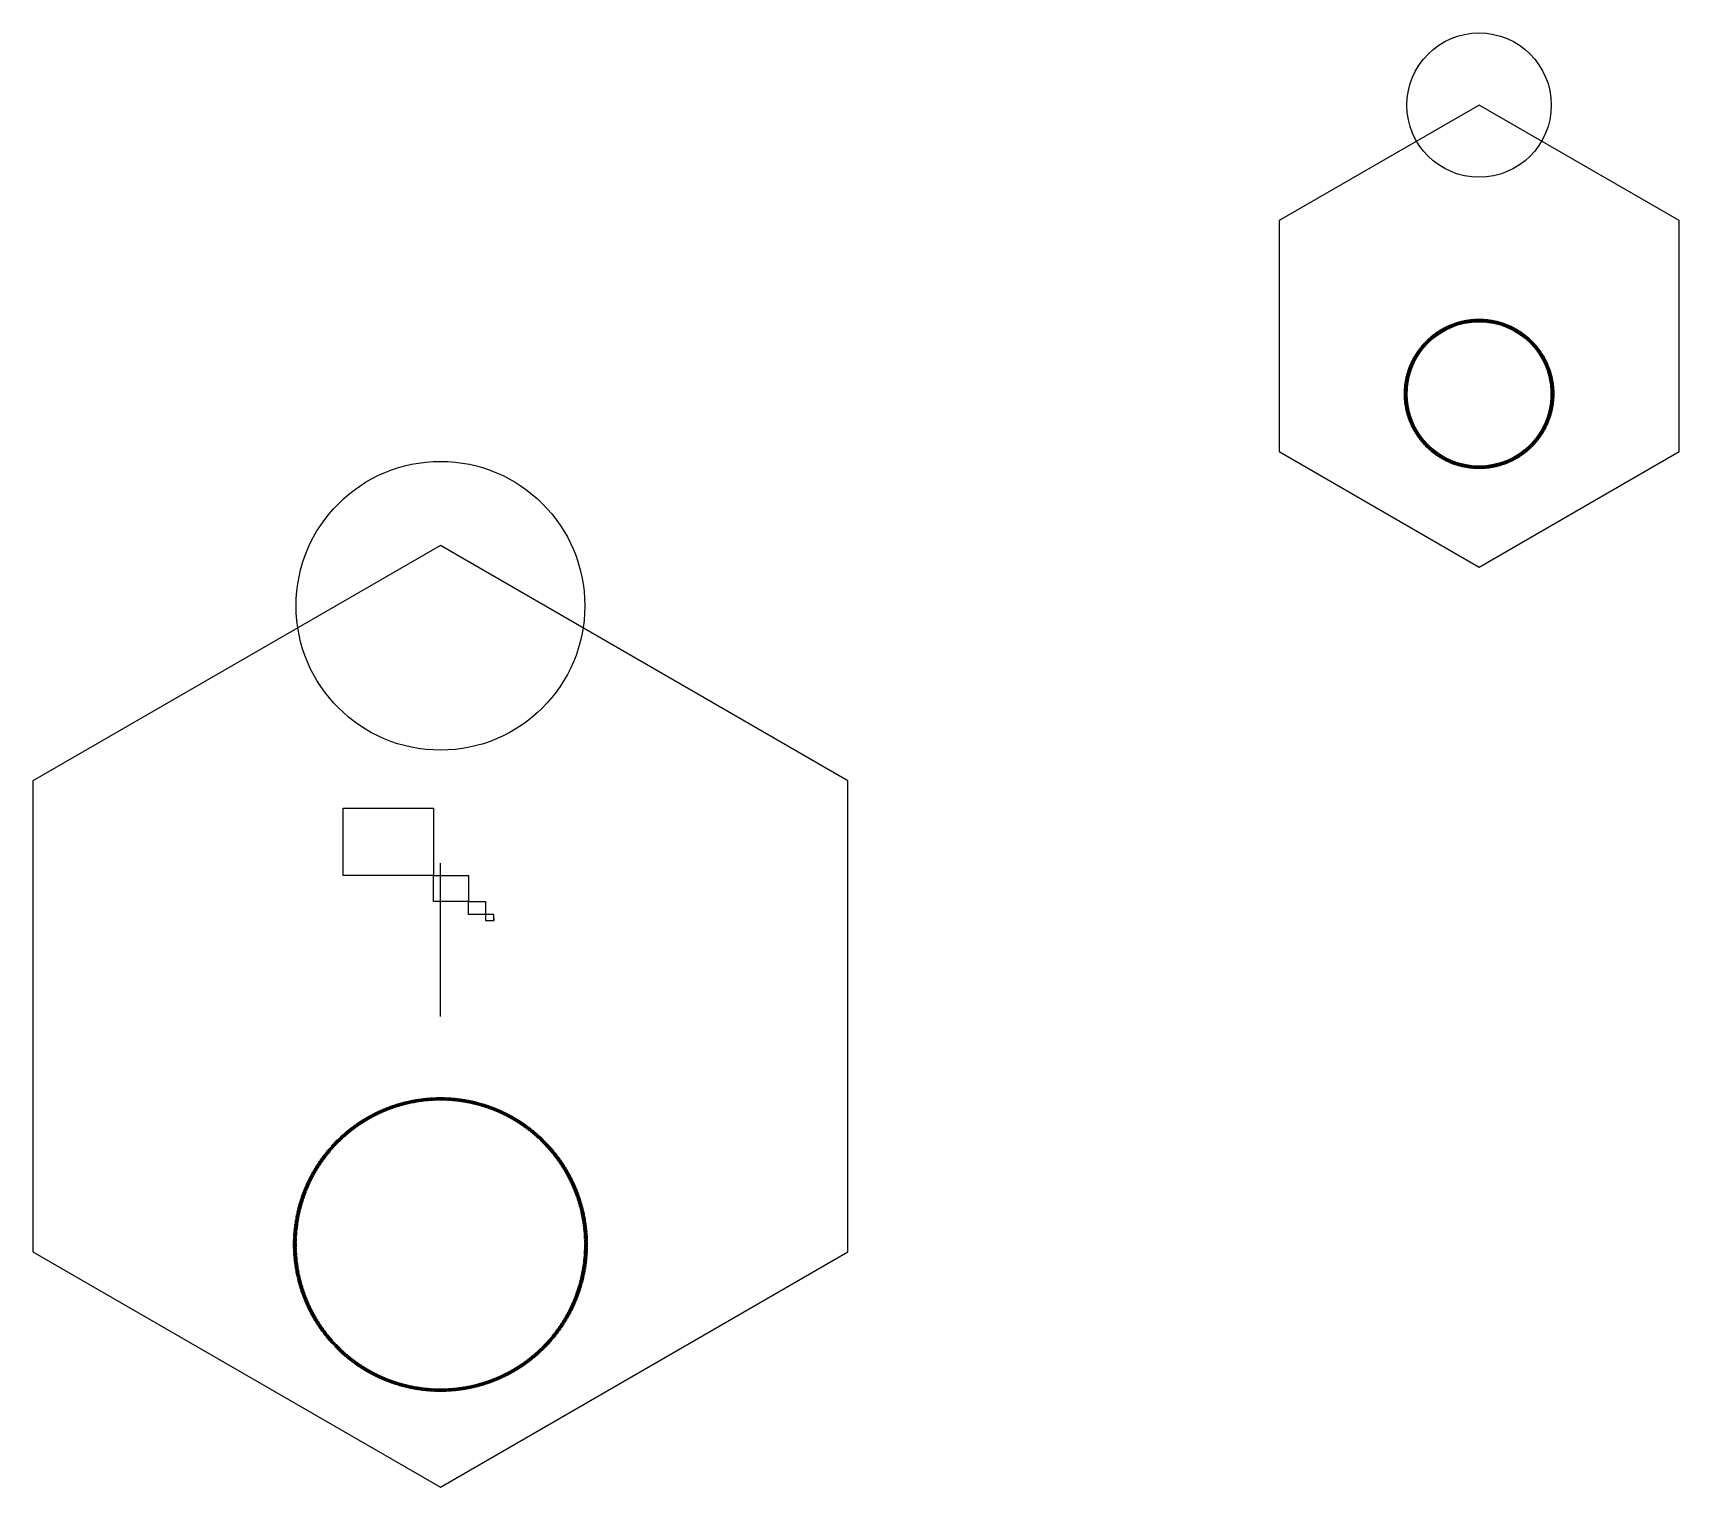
# Model space of a CAD drawing. Header units: inches. Extents: x -4.6 to 41, y -9.9 to 30.4.
import ezdxf

# ---------------------------------------------------------------- set-up
doc = ezdxf.new("R2010")
doc.units = ezdxf.units.IN
doc.header["$MEASUREMENT"] = 0

# ---------------------------------------------------------------- blocks, each defined once
blk = doc.blocks.new('*U22')
blk.add_lwpolyline([(0.004, 0.035), (0.004, -0.035), (-0.004, -0.035), (-0.004, 0.035)], close=True)
blk = doc.blocks.new('*U23')
at = {"color": 0, "linetype": 'ByBlock', "lineweight": -2, "transparency": 16777216}
for p, rotation in [((5.068, 6.813), 24.3), ((5.08, 6.819), 24.11999999999999), ((5.091, 6.824), 23.94), ((5.103, 6.829), 23.75999999999998), ((5.114, 6.834), 23.58000000000001), ((5.126, 6.839), 23.40000000000002), ((5.138, 6.844), 23.22000000000002), ((5.149, 6.849), 23.04), ((5.161, 6.854), 22.86000000000001), ((5.173, 6.859), 22.67999999999999), ((5.184, 6.864), 22.5), ((5.196, 6.868), 22.32), ((5.208, 6.873), 22.13999999999999), ((5.22, 6.878), 21.96000000000001), ((5.231, 6.883), 21.77999999999999), ((5.243, 6.887), 21.59999999999999), ((5.255, 6.892), 21.42000000000001), ((5.267, 6.896), 21.24000000000001), ((5.279, 6.901), 21.06000000000001), ((5.291, 6.905), 20.87999999999998), ((5.302, 6.91), 20.70000000000001), ((5.314, 6.914), 20.52000000000001), ((5.326, 6.919), 20.34), ((5.338, 6.923), 20.15999999999999), ((5.35, 6.927), 19.97999999999999), ((5.362, 6.932), 19.79999999999999), ((5.374, 6.936), 19.62), ((5.386, 6.94), 19.43999999999999), ((5.398, 6.944), 19.25999999999998), ((5.41, 6.948), 19.08000000000001), ((5.422, 6.953), 18.90000000000002), ((5.434, 6.957), 18.72000000000001), ((5.446, 6.961), 18.54), ((5.458, 6.965), 18.36), ((5.47, 6.969), 18.18000000000003), ((5.482, 6.973), 17.99999999999999), ((5.494, 6.976), 17.82), ((5.506, 6.98), 17.63999999999997), ((5.518, 6.984), 17.46), ((5.53, 6.988), 17.28), ((5.542, 6.991), 17.1), ((5.555, 6.995), 16.91999999999999), ((5.567, 6.999), 16.74), ((5.579, 7.002), 16.55999999999999), ((5.591, 7.006), 16.37999999999997), ((5.603, 7.01), 16.19999999999998), ((5.615, 7.013), 16.01999999999996), ((5.628, 7.016), 15.83999999999997), ((5.64, 7.02), 15.65999999999999), ((5.652, 7.023), 15.47999999999998), ((5.664, 7.027), 15.30000000000003), ((5.676, 7.03), 15.12), ((5.689, 7.033), 14.94000000000001), ((5.701, 7.036), 14.76000000000001), ((5.713, 7.04), 14.57999999999998), ((5.726, 7.043), 14.40000000000001), ((5.738, 7.046), 14.21999999999998), ((5.75, 7.049), 14.03999999999999), ((5.762, 7.052), 13.85999999999997), ((5.775, 7.055), 13.68000000000002), ((5.787, 7.058), 13.49999999999998), ((5.799, 7.061), 13.31999999999998), ((5.812, 7.064), 13.13999999999998), ((5.824, 7.066), 12.95999999999998), ((5.836, 7.069), 12.77999999999999), ((5.849, 7.072), 12.59999999999999), ((5.861, 7.075), 12.42000000000003), ((5.874, 7.077), 12.24000000000002), ((5.886, 7.08), 12.06), ((5.898, 7.083), 11.88000000000001), ((5.911, 7.085), 11.70000000000001), ((5.923, 7.088), 11.52), ((5.936, 7.09), 11.34000000000003), ((5.948, 7.093), 11.15999999999997), ((5.961, 7.095), 10.97999999999998), ((5.973, 7.097), 10.80000000000002), ((5.986, 7.1), 10.62000000000001), ((5.998, 7.102), 10.43999999999999), ((6.01, 7.104), 10.26000000000002), ((6.023, 7.107), 10.07999999999998), ((6.035, 7.109), 9.89999999999998), ((6.048, 7.111), 9.719999999999995), ((6.06, 7.113), 9.539999999999958), ((6.073, 7.115), 9.359999999999973), ((6.085, 7.117), 9.180000000000016), ((6.098, 7.119), 8.999999999999984), ((6.11, 7.121), 8.819999999999983), ((6.123, 7.123), 8.63999999999998), ((6.136, 7.125), 8.46000000000001), ((6.148, 7.126), 8.279999999999971), ((6.161, 7.128), 8.099999999999966), ((6.173, 7.13), 7.920000000000013), ((6.186, 7.132), 7.739999999999966), ((6.198, 7.133), 7.559999999999941), ((6.211, 7.135), 7.379999999999982), ((6.223, 7.137), 7.20000000000003), ((6.236, 7.138), 7.019999999999953), ((6.249, 7.14), 6.840000000000039), ((6.261, 7.141), 6.659999999999968), ((6.274, 7.142), 6.480000000000008), ((6.286, 7.144), 6.29999999999999), ((6.299, 7.145), 6.119999999999925), ((6.312, 7.147), 5.940000000000013), ((6.324, 7.148), 5.759999999999991), ((6.337, 7.149), 5.579999999999941), ((6.35, 7.15), 5.40000000000001), ((6.362, 7.151), 5.219999999999951), ((6.375, 7.152), 5.039999999999974), ((6.387, 7.153), 4.859999999999936), ((6.4, 7.155), 4.68000000000001), ((6.413, 7.156), 4.50000000000001), ((6.425, 7.156), 4.319999999999914), ((6.438, 7.157), 4.139999999999968), ((6.451, 7.158), 3.959999999999987), ((6.463, 7.159), 3.779999999999968), ((6.476, 7.16), 3.600000000000003), ((6.489, 7.161), 3.419999999999872), ((6.501, 7.161), 3.240000000000021), ((6.514, 7.162), 3.059999999999943), ((6.527, 7.163), 2.880000000000035), ((6.539, 7.163), 2.699999999999814), ((6.552, 7.164), 2.52000000000003), ((6.565, 7.164), 2.340000000000048), ((6.577, 7.165), 2.159999999999896), ((6.59, 7.165), 1.979999999999983), ((6.603, 7.166), 1.799999999999921), ((6.615, 7.166), 1.620000000000005), ((6.628, 7.166), 1.440000000000099), ((6.641, 7.166), 1.259999999999689), ((6.653, 7.167), 1.079999999999461), ((6.666, 7.167), 0.8999999999996349), ((6.679, 7.167), 0.7200000000000389), ((6.691, 7.167), 0.5399999999991943), ((6.704, 7.167), 0.3600000000001324), ((6.717, 7.167), 0.1799999999991426), ((6.742, 7.167), 359.8200000000029), ((6.755, 7.167), 359.6399999999999), ((6.767, 7.167), 359.4600000000001), ((6.78, 7.167), 359.2800000000004), ((6.793, 7.167), 359.1), ((6.805, 7.166), 358.9200000000005), ((6.818, 7.166), 358.7400000000004), ((6.831, 7.166), 358.5599999999999), ((6.843, 7.165), 358.3800000000002), ((6.856, 7.165), 358.2000000000003), ((6.869, 7.165), 358.0200000000003), ((6.881, 7.164), 357.8400000000001), ((6.894, 7.164), 357.6600000000003), ((6.907, 7.163), 357.4800000000001), ((6.919, 7.162), 357.3000000000001), ((6.932, 7.162), 357.1200000000002), ((6.945, 7.161), 356.9400000000002), ((6.957, 7.16), 356.7600000000001), ((6.97, 7.16), 356.5800000000001), ((6.983, 7.159), 356.4000000000001), ((6.995, 7.158), 356.22), ((7.008, 7.157), 356.0400000000001), ((7.021, 7.156), 355.8600000000001), ((7.033, 7.155), 355.6800000000001), ((7.046, 7.154), 355.5000000000002), ((7.058, 7.153), 355.3200000000002), ((7.071, 7.152), 355.1400000000001), ((7.084, 7.151), 354.9600000000001), ((7.096, 7.15), 354.78), ((7.109, 7.149), 354.6000000000001), ((7.122, 7.147), 354.42), ((7.134, 7.146), 354.2400000000001), ((7.147, 7.145), 354.0600000000001), ((7.159, 7.143), 353.8800000000001), ((7.172, 7.142), 353.7000000000001), ((7.185, 7.14), 353.5200000000001), ((7.197, 7.139), 353.3400000000001), ((7.21, 7.137), 353.1600000000001), ((7.222, 7.136), 352.98), ((7.235, 7.134), 352.8000000000001), ((7.248, 7.133), 352.6200000000001), ((7.26, 7.131), 352.4400000000001), ((7.273, 7.129), 352.26), ((7.285, 7.128), 352.0800000000001), ((7.298, 7.126), 351.9000000000001), ((7.31, 7.124), 351.7200000000001), ((7.323, 7.122), 351.54), ((7.335, 7.12), 351.3600000000001), ((7.348, 7.118), 351.1800000000001), ((7.36, 7.116), 351.0000000000001), ((7.373, 7.114), 350.8200000000001), ((7.385, 7.112), 350.6400000000002), ((7.398, 7.11), 350.46), ((7.41, 7.108), 350.2800000000001), ((7.423, 7.106), 350.1000000000001), ((7.435, 7.103), 349.9200000000001), ((7.448, 7.101), 349.7400000000001), ((7.46, 7.099), 349.5600000000001), ((7.473, 7.096), 349.3800000000001), ((7.485, 7.094), 349.2000000000001), ((7.498, 7.092), 349.02), ((7.51, 7.089), 348.8400000000001), ((7.523, 7.087), 348.6600000000001), ((7.535, 7.084), 348.4800000000001), ((7.547, 7.082), 348.3), ((7.56, 7.079), 348.12), ((7.572, 7.076), 347.9400000000001), ((7.585, 7.074), 347.76), ((7.597, 7.071), 347.58), ((7.609, 7.068), 347.4000000000001), ((7.622, 7.065), 347.2200000000001), ((7.634, 7.062), 347.0400000000001), ((7.646, 7.06), 346.86), ((7.659, 7.057), 346.6800000000001), ((7.671, 7.054), 346.5000000000001), ((7.683, 7.051), 346.3200000000002), ((7.696, 7.048), 346.14), ((7.708, 7.045), 345.9600000000002), ((7.72, 7.041), 345.7800000000001), ((7.732, 7.038), 345.6), ((7.745, 7.035), 345.42), ((7.757, 7.032), 345.2400000000001), ((7.769, 7.029), 345.0600000000001), ((7.781, 7.025), 344.8800000000001), ((7.794, 7.022), 344.7000000000001), ((7.806, 7.018), 344.5200000000001), ((7.818, 7.015), 344.34), ((7.83, 7.012), 344.1600000000001), ((7.842, 7.008), 343.9800000000001), ((7.855, 7.005), 343.8000000000001), ((7.867, 7.001), 343.6200000000001), ((7.879, 6.997), 343.4400000000001), ((7.891, 6.994), 343.26), ((7.903, 6.99), 343.08), ((7.915, 6.986), 342.9000000000001), ((7.927, 6.982), 342.7200000000001), ((7.94, 6.979), 342.54), ((7.952, 6.975), 342.3600000000001), ((7.964, 6.971), 342.18), ((7.976, 6.967), 342.0000000000001), ((7.988, 6.963), 341.8200000000001), ((8, 6.959), 341.64), ((8.012, 6.955), 341.4600000000001), ((8.024, 6.951), 341.2800000000001), ((8.036, 6.947), 341.1), ((8.048, 6.943), 340.9200000000001), ((8.06, 6.938), 340.74), ((8.072, 6.934), 340.5600000000001), ((8.084, 6.93), 340.3800000000001), ((8.096, 6.926), 340.2), ((8.107, 6.921), 340.0200000000001), ((8.119, 6.917), 339.8400000000001), ((8.131, 6.913), 339.66), ((8.143, 6.908), 339.4800000000001), ((8.155, 6.904), 339.3), ((8.167, 6.899), 339.1200000000001), ((8.179, 6.895), 338.9400000000001), ((8.19, 6.89), 338.76), ((8.202, 6.885), 338.5800000000001), ((8.214, 6.881), 338.4), ((8.226, 6.876), 338.22), ((8.238, 6.871), 338.0400000000001), ((8.249, 6.866), 337.86), ((8.261, 6.862), 337.6800000000001), ((8.273, 6.857), 337.5000000000001), ((8.284, 6.852), 337.3200000000001), ((8.296, 6.847), 337.14), ((8.308, 6.842), 336.9600000000001), ((8.319, 6.837), 336.7800000000001), ((8.331, 6.832), 336.6000000000001), ((8.343, 6.827), 336.42), ((8.354, 6.822), 336.2400000000001), ((8.366, 6.817), 336.06), ((8.377, 6.811), 335.8800000000001), ((4.305, 6.364), 36.90000000000001), ((4.315, 6.372), 36.71999999999999), ((4.325, 6.379), 36.54000000000002), ((4.335, 6.387), 36.36000000000001), ((4.346, 6.394), 36.17999999999999), ((4.356, 6.402), 36), ((4.366, 6.409), 35.82000000000001), ((4.376, 6.417), 35.63999999999999), ((4.387, 6.424), 35.46), ((4.397, 6.431), 35.27999999999998), ((4.408, 6.439), 35.1), ((4.418, 6.446), 34.92000000000001), ((4.428, 6.453), 34.74), ((4.439, 6.46), 34.56000000000001), ((4.449, 6.467), 34.38), ((4.46, 6.475), 34.20000000000001), ((4.47, 6.482), 34.02000000000002), ((4.481, 6.489), 33.84000000000002), ((4.491, 6.496), 33.66), ((4.502, 6.503), 33.48), ((4.513, 6.51), 33.3), ((4.523, 6.517), 33.11999999999999), ((4.534, 6.523), 32.94000000000002), ((4.544, 6.53), 32.76000000000001), ((4.555, 6.537), 32.58), ((4.566, 6.544), 32.40000000000003), ((4.577, 6.551), 32.22000000000001), ((4.587, 6.557), 32.03999999999999), ((4.598, 6.564), 31.86), ((4.609, 6.571), 31.68000000000001), ((4.62, 6.577), 31.49999999999999), ((4.631, 6.584), 31.32000000000002), ((4.641, 6.59), 31.13999999999999), ((4.652, 6.597), 30.96000000000001), ((4.663, 6.603), 30.78000000000002), ((4.674, 6.61), 30.60000000000001), ((4.685, 6.616), 30.42), ((4.696, 6.623), 30.24000000000001), ((4.707, 6.629), 30.06000000000001), ((4.718, 6.635), 29.87999999999999), ((4.729, 6.642), 29.70000000000002), ((4.74, 6.648), 29.51999999999998), ((4.751, 6.654), 29.33999999999999), ((4.762, 6.66), 29.15999999999997), ((4.773, 6.666), 28.98), ((4.784, 6.672), 28.80000000000001), ((4.795, 6.678), 28.61999999999999), ((4.807, 6.685), 28.44), ((4.818, 6.691), 28.25999999999999), ((4.829, 6.696), 28.08000000000001), ((4.84, 6.702), 27.9), ((4.851, 6.708), 27.72000000000001), ((4.863, 6.714), 27.54000000000002), ((4.874, 6.72), 27.36), ((4.885, 6.726), 27.18000000000001), ((4.896, 6.731), 27), ((4.908, 6.737), 26.82), ((4.919, 6.743), 26.63999999999999), ((4.93, 6.749), 26.46), ((4.942, 6.754), 26.27999999999998), ((4.953, 6.76), 26.1), ((4.965, 6.765), 25.92000000000001), ((4.976, 6.771), 25.73999999999999), ((4.987, 6.776), 25.56000000000001), ((4.999, 6.782), 25.37999999999998), ((5.01, 6.787), 25.19999999999999), ((5.022, 6.792), 25.01999999999997), ((5.033, 6.798), 24.84000000000001), ((5.045, 6.803), 24.66000000000001), ((5.056, 6.808), 24.48), ((8.389, 6.806), 335.7000000000001), ((8.4, 6.801), 335.52), ((8.412, 6.796), 335.34), ((8.424, 6.79), 335.1600000000001), ((8.435, 6.785), 334.98), ((8.446, 6.779), 334.8000000000001), ((8.458, 6.774), 334.6200000000001), ((8.469, 6.769), 334.4400000000001), ((8.481, 6.763), 334.2600000000001), ((8.492, 6.757), 334.08), ((8.504, 6.752), 333.9), ((8.515, 6.746), 333.7200000000001), ((8.526, 6.741), 333.54), ((8.538, 6.735), 333.3600000000001), ((8.549, 6.729), 333.1800000000001), ((8.56, 6.723), 333.0000000000001), ((8.571, 6.718), 332.8200000000001), ((8.583, 6.712), 332.64), ((8.594, 6.706), 332.4600000000001), ((8.605, 6.7), 332.2800000000001), ((8.616, 6.694), 332.1), ((8.628, 6.688), 331.9200000000001), ((8.639, 6.682), 331.7400000000001), ((8.65, 6.676), 331.5600000000001), ((8.661, 6.67), 331.3800000000001), ((8.672, 6.664), 331.2), ((8.683, 6.658), 331.0200000000001), ((8.694, 6.652), 330.8400000000001), ((8.705, 6.645), 330.66), ((8.716, 6.639), 330.4800000000001), ((8.727, 6.633), 330.3000000000001), ((8.738, 6.626), 330.12), ((8.749, 6.62), 329.9400000000001), ((8.76, 6.614), 329.7600000000002), ((8.771, 6.607), 329.58), ((8.782, 6.601), 329.4), ((8.793, 6.594), 329.22), ((8.804, 6.588), 329.0400000000001), ((8.815, 6.581), 328.86), ((8.825, 6.575), 328.68), ((8.836, 6.568), 328.5000000000001), ((8.847, 6.561), 328.3200000000001), ((8.858, 6.555), 328.14), ((8.869, 6.548), 327.96), ((8.879, 6.541), 327.78), ((8.89, 6.534), 327.6000000000001), ((8.901, 6.528), 327.4200000000001), ((8.911, 6.521), 327.2400000000001), ((8.922, 6.514), 327.0600000000001), ((8.933, 6.507), 326.8800000000001), ((8.943, 6.5), 326.7), ((8.954, 6.493), 326.52), ((8.964, 6.486), 326.34), ((8.975, 6.479), 326.1600000000001), ((8.985, 6.472), 325.9800000000001), ((8.996, 6.465), 325.8), ((9.006, 6.457), 325.6200000000001), ((9.017, 6.45), 325.4400000000001), ((9.027, 6.443), 325.26), ((9.037, 6.436), 325.0800000000001), ((9.048, 6.428), 324.9000000000001), ((9.058, 6.421), 324.7200000000001), ((9.068, 6.414), 324.5400000000001), ((9.079, 6.406), 324.36), ((9.089, 6.399), 324.18), ((9.099, 6.391), 324.0000000000001), ((9.11, 6.384), 323.8200000000001), ((9.12, 6.376), 323.64), ((9.13, 6.369), 323.4600000000001), ((9.14, 6.361), 323.2800000000001), ((3.794, 5.91), 46.61999999999998), ((3.803, 5.919), 46.44000000000002), ((3.811, 5.928), 46.26000000000002), ((3.82, 5.938), 46.08000000000001), ((3.829, 5.947), 45.89999999999999), ((3.838, 5.956), 45.72000000000001), ((3.847, 5.965), 45.54000000000002), ((3.856, 5.974), 45.36000000000001), ((3.865, 5.983), 45.18000000000001), ((3.874, 5.992), 45), ((3.883, 6.001), 44.82), ((3.892, 6.01), 44.64000000000001), ((3.901, 6.018), 44.46), ((3.91, 6.027), 44.28), ((3.919, 6.036), 44.10000000000001), ((3.928, 6.045), 43.92000000000001), ((3.937, 6.054), 43.73999999999999), ((3.946, 6.062), 43.56000000000003), ((3.955, 6.071), 43.38000000000001), ((3.965, 6.08), 43.2), ((3.974, 6.088), 43.02000000000002), ((3.983, 6.097), 42.84000000000001), ((3.993, 6.106), 42.66), ((4.002, 6.114), 42.48000000000001), ((4.011, 6.123), 42.30000000000002), ((4.021, 6.131), 42.12), ((4.03, 6.14), 41.94), ((4.04, 6.148), 41.75999999999998), ((4.049, 6.156), 41.58), ((4.059, 6.165), 41.40000000000003), ((4.068, 6.173), 41.22000000000002), ((4.078, 6.181), 41.04000000000001), ((4.087, 6.19), 40.86000000000001), ((4.097, 6.198), 40.68), ((4.107, 6.206), 40.5), ((4.116, 6.214), 40.32000000000001), ((4.126, 6.223), 40.13999999999999), ((4.136, 6.231), 39.96000000000001), ((4.145, 6.239), 39.78000000000002), ((4.155, 6.247), 39.59999999999999), ((4.165, 6.255), 39.42000000000002), ((4.175, 6.263), 39.24), ((4.185, 6.271), 39.06), ((4.195, 6.279), 38.88), ((4.204, 6.287), 38.70000000000002), ((4.214, 6.295), 38.51999999999999), ((4.224, 6.303), 38.34), ((4.234, 6.31), 38.16000000000001), ((4.244, 6.318), 37.98), ((4.254, 6.326), 37.80000000000001), ((4.264, 6.334), 37.62), ((4.274, 6.341), 37.44), ((4.285, 6.349), 37.25999999999999), ((4.295, 6.357), 37.08000000000001), ((9.15, 6.354), 323.1000000000001), ((9.16, 6.346), 322.92), ((9.17, 6.338), 322.74), ((9.18, 6.331), 322.5600000000001), ((9.19, 6.323), 322.3800000000001), ((9.2, 6.315), 322.2), ((9.21, 6.307), 322.02), ((9.22, 6.299), 321.84), ((9.23, 6.292), 321.6600000000001), ((9.24, 6.284), 321.4800000000001), ((9.25, 6.276), 321.3000000000001), ((9.26, 6.268), 321.1200000000001), ((9.27, 6.26), 320.94), ((9.28, 6.252), 320.76), ((9.289, 6.244), 320.58), ((9.299, 6.236), 320.4), ((9.309, 6.227), 320.2200000000001), ((9.319, 6.219), 320.0400000000001), ((9.328, 6.211), 319.8600000000001), ((9.338, 6.203), 319.6800000000001), ((9.348, 6.195), 319.5), ((9.357, 6.186), 319.32), ((9.367, 6.178), 319.14), ((9.376, 6.17), 318.96), ((9.386, 6.161), 318.78), ((9.395, 6.153), 318.6000000000001), ((9.405, 6.145), 318.4200000000001), ((9.414, 6.136), 318.2400000000001), ((9.424, 6.128), 318.06), ((9.433, 6.119), 317.8800000000001), ((9.443, 6.111), 317.7000000000001), ((9.452, 6.102), 317.52), ((9.461, 6.094), 317.34), ((9.471, 6.085), 317.1600000000001), ((9.48, 6.076), 316.98), ((9.489, 6.068), 316.8000000000001), ((9.498, 6.059), 316.6200000000001), ((9.507, 6.05), 316.4400000000001), ((9.517, 6.041), 316.2600000000001), ((9.526, 6.033), 316.08), ((9.535, 6.024), 315.9), ((9.544, 6.015), 315.72), ((9.553, 6.006), 315.5400000000001), ((9.562, 5.997), 315.3600000000001), ((9.571, 5.988), 315.1800000000001), ((9.58, 5.979), 315.0000000000001), ((9.589, 5.97), 314.8200000000001), ((9.598, 5.961), 314.64), ((9.607, 5.952), 314.46), ((9.615, 5.943), 314.2800000000001), ((9.624, 5.934), 314.1000000000001), ((9.633, 5.925), 313.9200000000001), ((9.642, 5.916), 313.7400000000001), ((9.65, 5.906), 313.5600000000001), ((3.424, 5.46), 54.9), ((3.432, 5.47), 54.72000000000001), ((3.439, 5.48), 54.54000000000001), ((3.446, 5.491), 54.36000000000001), ((3.454, 5.501), 54.18000000000003), ((3.461, 5.511), 54), ((3.469, 5.521), 53.82000000000001), ((3.476, 5.532), 53.64000000000001), ((3.484, 5.542), 53.46), ((3.491, 5.552), 53.28000000000002), ((3.499, 5.562), 53.10000000000001), ((3.507, 5.572), 52.92000000000003), ((3.514, 5.582), 52.74000000000001), ((3.522, 5.592), 52.56000000000002), ((3.53, 5.602), 52.38), ((3.538, 5.612), 52.2), ((3.545, 5.622), 52.02000000000003), ((3.553, 5.632), 51.84), ((3.561, 5.642), 51.66000000000002), ((3.569, 5.652), 51.48), ((3.577, 5.662), 51.3), ((3.585, 5.672), 51.12000000000001), ((3.593, 5.682), 50.94), ((3.601, 5.692), 50.76000000000001), ((3.609, 5.701), 50.58000000000001), ((3.617, 5.711), 50.40000000000002), ((3.625, 5.721), 50.22000000000001), ((3.633, 5.731), 50.04000000000001), ((3.641, 5.74), 49.86000000000001), ((3.65, 5.75), 49.68000000000003), ((3.658, 5.76), 49.50000000000001), ((3.666, 5.769), 49.32000000000001), ((3.675, 5.779), 49.13999999999999), ((3.683, 5.788), 48.96), ((3.691, 5.798), 48.78000000000002), ((3.7, 5.807), 48.60000000000002), ((3.708, 5.817), 48.41999999999999), ((3.716, 5.826), 48.24), ((3.725, 5.836), 48.06000000000001), ((3.733, 5.845), 47.88000000000003), ((3.742, 5.854), 47.70000000000001), ((3.751, 5.864), 47.52), ((3.759, 5.873), 47.34000000000001), ((3.768, 5.882), 47.16000000000002), ((3.776, 5.892), 46.98), ((3.785, 5.901), 46.80000000000004), ((9.659, 5.897), 313.3800000000001), ((9.668, 5.888), 313.2), ((9.677, 5.879), 313.0200000000001), ((9.685, 5.869), 312.8400000000001), ((9.694, 5.86), 312.66), ((9.702, 5.851), 312.4800000000001), ((9.711, 5.841), 312.3000000000001), ((9.719, 5.832), 312.12), ((9.728, 5.822), 311.9400000000001), ((9.736, 5.813), 311.76), ((9.745, 5.803), 311.58), ((9.753, 5.794), 311.4000000000001), ((9.761, 5.784), 311.22), ((9.77, 5.775), 311.0400000000001), ((9.778, 5.765), 310.8600000000001), ((9.786, 5.756), 310.6800000000001), ((9.794, 5.746), 310.5000000000001), ((9.803, 5.736), 310.3200000000001), ((9.811, 5.727), 310.14), ((9.819, 5.717), 309.96), ((9.827, 5.707), 309.78), ((9.835, 5.697), 309.6), ((9.843, 5.688), 309.4200000000001), ((9.851, 5.678), 309.2400000000001), ((9.859, 5.668), 309.0600000000001), ((9.867, 5.658), 308.88), ((9.875, 5.648), 308.7), ((9.883, 5.638), 308.52), ((9.891, 5.628), 308.34), ((9.899, 5.618), 308.1600000000001), ((9.906, 5.608), 307.9800000000001), ((9.914, 5.598), 307.8000000000001), ((9.922, 5.588), 307.6200000000001), ((9.93, 5.578), 307.4400000000001), ((9.937, 5.568), 307.26), ((9.945, 5.558), 307.0800000000001), ((9.952, 5.548), 306.9), ((9.96, 5.538), 306.72), ((9.968, 5.527), 306.5400000000001), ((9.975, 5.517), 306.36), ((9.983, 5.507), 306.1800000000001), ((9.99, 5.497), 306.0000000000001), ((9.997, 5.486), 305.8200000000001), ((10.005, 5.476), 305.6400000000001), ((10.012, 5.466), 305.46), ((10.019, 5.455), 305.28), ((3.147, 5.006), 62.46000000000003), ((3.153, 5.017), 62.27999999999999), ((3.159, 5.028), 62.1), ((3.165, 5.039), 61.92000000000002), ((3.171, 5.051), 61.74000000000003), ((3.177, 5.062), 61.56000000000001), ((3.183, 5.073), 61.38), ((3.189, 5.084), 61.20000000000001), ((3.195, 5.095), 61.02000000000002), ((3.201, 5.106), 60.84000000000001), ((3.207, 5.117), 60.66000000000002), ((3.214, 5.128), 60.48), ((3.22, 5.139), 60.30000000000002), ((3.226, 5.15), 60.11999999999999), ((3.233, 5.161), 59.94000000000003), ((3.239, 5.172), 59.75999999999998), ((3.245, 5.183), 59.58000000000001), ((3.252, 5.194), 59.40000000000002), ((3.258, 5.205), 59.22000000000001), ((3.265, 5.216), 59.03999999999999), ((3.271, 5.226), 58.86), ((3.278, 5.237), 58.68000000000002), ((3.285, 5.248), 58.50000000000003), ((3.291, 5.259), 58.31999999999998), ((3.298, 5.27), 58.14), ((3.305, 5.28), 57.96000000000001), ((3.312, 5.291), 57.78000000000002), ((3.318, 5.302), 57.60000000000003), ((3.325, 5.312), 57.41999999999998), ((3.332, 5.323), 57.23999999999999), ((3.339, 5.334), 57.06000000000002), ((3.346, 5.344), 56.88), ((3.353, 5.355), 56.70000000000001), ((3.36, 5.366), 56.51999999999999), ((3.367, 5.376), 56.34000000000001), ((3.374, 5.387), 56.16000000000002), ((3.381, 5.397), 55.98000000000001), ((3.388, 5.408), 55.80000000000003), ((3.395, 5.418), 55.62), ((3.402, 5.429), 55.44000000000002), ((3.41, 5.439), 55.25999999999999), ((3.417, 5.449), 55.08), ((10.027, 5.445), 305.1), ((10.034, 5.435), 304.92), ((10.041, 5.424), 304.7400000000001), ((10.048, 5.414), 304.5600000000001), ((10.056, 5.403), 304.3800000000001), ((10.063, 5.393), 304.2), ((10.07, 5.382), 304.02), ((10.077, 5.372), 303.84), ((10.084, 5.361), 303.66), ((10.091, 5.351), 303.48), ((10.098, 5.34), 303.3000000000001), ((10.105, 5.33), 303.1200000000001), ((10.112, 5.319), 302.9400000000001), ((10.118, 5.308), 302.76), ((10.125, 5.298), 302.58), ((10.132, 5.287), 302.4000000000001), ((10.139, 5.276), 302.2200000000001), ((10.145, 5.265), 302.04), ((10.152, 5.255), 301.8600000000001), ((10.159, 5.244), 301.6800000000001), ((10.165, 5.233), 301.5), ((10.172, 5.222), 301.3200000000001), ((10.179, 5.211), 301.1400000000001), ((10.185, 5.2), 300.96), ((10.192, 5.189), 300.7800000000001), ((10.198, 5.179), 300.6), ((10.204, 5.168), 300.42), ((10.211, 5.157), 300.2400000000001), ((10.217, 5.146), 300.06), ((10.223, 5.135), 299.8800000000001), ((10.23, 5.124), 299.7000000000001), ((10.236, 5.113), 299.52), ((10.242, 5.102), 299.34), ((10.248, 5.091), 299.16), ((10.254, 5.079), 298.98), ((10.261, 5.068), 298.8000000000001), ((10.267, 5.057), 298.6200000000001), ((10.273, 5.046), 298.4400000000001), ((10.279, 5.035), 298.2600000000001), ((10.285, 5.024), 298.08), ((10.291, 5.012), 297.9), ((10.296, 5.001), 297.72), ((2.945, 4.555), 69.48), ((2.949, 4.567), 69.30000000000001), ((2.954, 4.579), 69.12000000000002), ((2.958, 4.591), 68.94000000000001), ((2.963, 4.602), 68.75999999999999), ((2.967, 4.614), 68.58000000000001), ((2.972, 4.626), 68.40000000000002), ((2.977, 4.638), 68.22000000000001), ((2.981, 4.649), 68.04000000000002), ((2.986, 4.661), 67.86), ((2.991, 4.673), 67.68000000000002), ((2.996, 4.685), 67.50000000000003), ((3.001, 4.696), 67.32000000000002), ((3.006, 4.708), 67.14), ((3.011, 4.72), 66.96000000000001), ((3.016, 4.731), 66.78000000000003), ((3.021, 4.743), 66.60000000000004), ((3.026, 4.755), 66.41999999999999), ((3.031, 4.766), 66.24000000000001), ((3.036, 4.778), 66.06000000000002), ((3.041, 4.789), 65.88000000000002), ((3.047, 4.801), 65.70000000000002), ((3.052, 4.812), 65.52), ((3.057, 4.824), 65.34), ((3.062, 4.835), 65.16000000000003), ((3.068, 4.847), 64.98), ((3.073, 4.858), 64.80000000000001), ((3.079, 4.87), 64.62), ((3.084, 4.881), 64.44000000000001), ((3.09, 4.893), 64.26000000000002), ((3.095, 4.904), 64.08000000000001), ((3.101, 4.915), 63.90000000000002), ((3.106, 4.927), 63.72000000000001), ((3.112, 4.938), 63.54000000000002), ((3.118, 4.949), 63.36000000000003), ((3.123, 4.961), 63.18000000000001), ((3.129, 4.972), 63), ((3.135, 4.983), 62.82000000000001), ((3.141, 4.995), 62.64000000000002), ((10.302, 4.99), 297.5400000000001), ((10.308, 4.979), 297.3600000000001), ((10.314, 4.967), 297.1800000000001), ((10.32, 4.956), 297.0000000000001), ((10.325, 4.945), 296.8200000000001), ((10.331, 4.934), 296.64), ((10.337, 4.922), 296.4600000000001), ((10.342, 4.911), 296.28), ((10.348, 4.899), 296.1), ((10.353, 4.888), 295.9200000000001), ((10.359, 4.877), 295.7400000000001), ((10.364, 4.865), 295.5600000000001), ((10.37, 4.854), 295.3800000000001), ((10.375, 4.842), 295.2000000000001), ((10.38, 4.831), 295.0200000000001), ((10.386, 4.819), 294.8400000000001), ((10.391, 4.808), 294.66), ((10.396, 4.796), 294.48), ((10.402, 4.785), 294.3), ((10.407, 4.773), 294.1200000000001), ((10.412, 4.761), 293.9400000000001), ((10.417, 4.75), 293.76), ((10.422, 4.738), 293.5800000000001), ((10.427, 4.727), 293.4000000000001), ((10.432, 4.715), 293.22), ((10.437, 4.703), 293.04), ((10.442, 4.692), 292.86), ((10.447, 4.68), 292.6800000000001), ((10.452, 4.668), 292.5000000000001), ((10.456, 4.656), 292.3200000000001), ((10.461, 4.645), 292.14), ((10.466, 4.633), 291.9600000000001), ((10.471, 4.621), 291.78), ((10.475, 4.609), 291.6000000000001), ((10.48, 4.598), 291.42), ((10.485, 4.586), 291.2400000000001), ((10.489, 4.574), 291.0600000000001), ((10.494, 4.562), 290.8800000000001), ((10.498, 4.55), 290.7), ((2.802, 4.095), 76.32000000000001), ((2.805, 4.107), 76.14000000000001), ((2.808, 4.12), 75.96000000000001), ((2.811, 4.132), 75.78000000000002), ((2.814, 4.144), 75.60000000000002), ((2.818, 4.157), 75.42000000000002), ((2.821, 4.169), 75.24000000000001), ((2.824, 4.181), 75.06000000000002), ((2.827, 4.193), 74.88000000000002), ((2.831, 4.206), 74.70000000000003), ((2.834, 4.218), 74.52), ((2.838, 4.23), 74.34000000000002), ((2.841, 4.242), 74.16000000000003), ((2.845, 4.254), 73.98000000000003), ((2.848, 4.267), 73.80000000000003), ((2.852, 4.279), 73.62), ((2.855, 4.291), 73.44000000000001), ((2.859, 4.303), 73.26000000000003), ((2.863, 4.315), 73.08000000000001), ((2.866, 4.327), 72.90000000000002), ((2.87, 4.339), 72.72000000000001), ((2.874, 4.351), 72.54000000000002), ((2.878, 4.363), 72.36), ((2.882, 4.376), 72.18000000000002), ((2.886, 4.388), 72), ((2.89, 4.4), 71.82000000000001), ((2.894, 4.412), 71.64000000000003), ((2.898, 4.424), 71.46000000000001), ((2.902, 4.436), 71.27999999999999), ((2.906, 4.448), 71.10000000000001), ((2.91, 4.46), 70.92000000000002), ((2.914, 4.472), 70.74000000000002), ((2.918, 4.484), 70.56000000000002), ((2.923, 4.496), 70.38), ((2.927, 4.507), 70.2), ((2.931, 4.519), 70.02000000000002), ((2.936, 4.531), 69.84000000000003), ((2.94, 4.543), 69.65999999999998), ((10.502, 4.538), 290.52), ((10.507, 4.526), 290.3400000000001), ((10.511, 4.515), 290.1600000000001), ((10.516, 4.503), 289.98), ((10.52, 4.491), 289.8), ((10.524, 4.479), 289.6200000000001), ((10.528, 4.467), 289.44), ((10.532, 4.455), 289.26), ((10.537, 4.443), 289.0800000000001), ((10.541, 4.431), 288.9), ((10.545, 4.419), 288.7200000000001), ((10.549, 4.407), 288.5400000000001), ((10.553, 4.395), 288.36), ((10.557, 4.383), 288.1800000000001), ((10.561, 4.371), 288.0000000000001), ((10.565, 4.359), 287.8200000000001), ((10.568, 4.347), 287.6400000000001), ((10.572, 4.334), 287.46), ((10.576, 4.322), 287.28), ((10.58, 4.31), 287.1000000000001), ((10.583, 4.298), 286.92), ((10.587, 4.286), 286.7400000000001), ((10.591, 4.274), 286.5600000000001), ((10.594, 4.262), 286.3800000000001), ((10.598, 4.249), 286.2), ((10.601, 4.237), 286.02), ((10.605, 4.225), 285.84), ((10.608, 4.213), 285.6600000000001), ((10.611, 4.201), 285.4800000000001), ((10.615, 4.188), 285.3000000000001), ((10.618, 4.176), 285.1200000000001), ((10.621, 4.164), 284.9400000000001), ((10.624, 4.152), 284.76), ((10.628, 4.139), 284.58), ((10.631, 4.127), 284.4000000000001), ((10.634, 4.115), 284.2200000000001), ((10.637, 4.103), 284.04), ((2.718, 3.647), 82.80000000000001), ((2.72, 3.659), 82.62), ((2.722, 3.672), 82.44000000000001), ((2.723, 3.684), 82.26000000000002), ((2.725, 3.697), 82.08000000000003), ((2.727, 3.71), 81.89999999999999), ((2.729, 3.722), 81.72000000000001), ((2.731, 3.735), 81.54000000000002), ((2.733, 3.747), 81.36000000000003), ((2.734, 3.76), 81.18000000000002), ((2.736, 3.772), 81), ((2.738, 3.785), 80.82000000000002), ((2.741, 3.797), 80.64000000000003), ((2.743, 3.81), 80.46000000000001), ((2.745, 3.822), 80.28000000000003), ((2.747, 3.835), 80.10000000000001), ((2.749, 3.847), 79.92000000000002), ((2.752, 3.86), 79.74000000000004), ((2.754, 3.872), 79.56000000000002), ((2.756, 3.885), 79.38), ((2.759, 3.897), 79.20000000000002), ((2.761, 3.91), 79.02000000000002), ((2.763, 3.922), 78.84000000000003), ((2.766, 3.934), 78.66), ((2.768, 3.947), 78.48), ((2.771, 3.959), 78.30000000000001), ((2.774, 3.972), 78.12000000000003), ((2.776, 3.984), 77.94000000000001), ((2.779, 3.996), 77.75999999999999), ((2.782, 4.009), 77.58000000000001), ((2.785, 4.021), 77.40000000000002), ((2.787, 4.034), 77.22), ((2.79, 4.046), 77.04000000000002), ((2.793, 4.058), 76.86), ((2.796, 4.071), 76.68), ((2.799, 4.083), 76.50000000000003), ((10.64, 4.09), 283.8600000000001), ((10.643, 4.078), 283.68), ((10.646, 4.066), 283.5000000000001), ((10.649, 4.053), 283.3200000000001), ((10.652, 4.041), 283.14), ((10.655, 4.029), 282.9600000000001), ((10.657, 4.016), 282.7800000000001), ((10.66, 4.004), 282.6), ((10.663, 3.991), 282.42), ((10.666, 3.979), 282.2400000000001), ((10.668, 3.967), 282.0600000000001), ((10.671, 3.954), 281.8800000000001), ((10.673, 3.942), 281.7), ((10.676, 3.929), 281.52), ((10.678, 3.917), 281.3400000000001), ((10.681, 3.905), 281.16), ((10.683, 3.892), 280.98), ((10.686, 3.88), 280.8000000000001), ((10.688, 3.867), 280.6200000000001), ((10.69, 3.855), 280.4400000000001), ((10.692, 3.842), 280.26), ((10.695, 3.83), 280.08), ((10.697, 3.817), 279.9), ((10.699, 3.805), 279.7200000000001), ((10.701, 3.792), 279.5400000000001), ((10.703, 3.78), 279.3600000000001), ((10.705, 3.767), 279.18), ((10.707, 3.755), 279.0000000000001), ((10.709, 3.742), 278.82), ((10.711, 3.73), 278.64), ((10.713, 3.717), 278.4600000000001), ((10.715, 3.705), 278.28), ((10.716, 3.692), 278.1000000000001), ((10.718, 3.679), 277.9200000000001), ((10.72, 3.667), 277.74), ((10.721, 3.654), 277.56), ((10.723, 3.642), 277.38), ((2.687, 3.23), 88.74000000000002), ((2.686, 3.217), 88.92000000000002), ((2.686, 3.205), 89.10000000000001), ((2.686, 3.192), 89.28000000000002), ((2.687, 3.255), 88.38000000000002), ((2.687, 3.243), 88.56000000000002), ((2.689, 3.293), 87.84), ((2.688, 3.281), 88.02000000000002), ((2.688, 3.268), 88.20000000000002), ((2.689, 3.306), 87.66000000000003), ((2.69, 3.331), 87.30000000000003), ((2.69, 3.319), 87.48), ((2.692, 3.357), 86.94000000000004), ((2.691, 3.344), 87.12000000000002), ((2.692, 3.369), 86.76), ((2.693, 3.382), 86.58000000000001), ((2.694, 3.394), 86.40000000000002), ((2.696, 3.42), 86.04000000000002), ((2.695, 3.407), 86.22000000000004), ((2.697, 3.432), 85.86), ((2.698, 3.445), 85.68000000000002), ((2.699, 3.458), 85.50000000000001), ((2.7, 3.47), 85.32000000000002), ((2.701, 3.483), 85.14000000000001), ((2.702, 3.496), 84.96000000000002), ((2.703, 3.508), 84.78000000000002), ((2.704, 3.521), 84.6), ((2.705, 3.533), 84.42000000000002), ((2.707, 3.546), 84.24), ((2.708, 3.559), 84.06000000000002), ((2.709, 3.571), 83.88000000000001), ((2.711, 3.584), 83.70000000000002), ((2.712, 3.596), 83.52), ((2.714, 3.609), 83.34000000000002), ((2.715, 3.622), 83.16000000000001), ((2.717, 3.634), 82.98000000000003), ((10.725, 3.629), 277.2), ((10.726, 3.617), 277.02), ((10.728, 3.604), 276.84), ((10.729, 3.591), 276.66), ((10.731, 3.579), 276.4800000000001), ((10.732, 3.566), 276.3), ((10.733, 3.554), 276.1200000000001), ((10.735, 3.541), 275.9400000000001), ((10.736, 3.528), 275.76), ((10.737, 3.516), 275.58), ((10.738, 3.503), 275.4), ((10.739, 3.491), 275.22), ((10.741, 3.478), 275.04), ((10.742, 3.465), 274.8600000000001), ((10.743, 3.453), 274.6800000000001), ((10.744, 3.44), 274.5000000000001), ((10.745, 3.427), 274.3200000000001), ((10.745, 3.415), 274.14), ((10.746, 3.402), 273.96), ((10.747, 3.389), 273.7800000000001), ((10.748, 3.377), 273.6000000000001), ((10.749, 3.364), 273.42), ((10.749, 3.351), 273.2400000000001), ((10.75, 3.339), 273.0600000000001), ((10.751, 3.326), 272.8800000000001), ((10.751, 3.313), 272.7), ((10.752, 3.301), 272.52), ((10.752, 3.288), 272.3400000000001), ((10.753, 3.275), 272.1600000000001), ((10.753, 3.263), 271.98), ((10.754, 3.25), 271.8), ((10.754, 3.237), 271.6200000000001), ((10.754, 3.225), 271.44), ((10.755, 3.212), 271.26), ((10.755, 3.199), 271.08), ((2.685, 3.154), 89.82000000000002), ((2.685, 3.141), 90), ((2.685, 3.128), 90.18000000000002), ((2.685, 3.116), 90.36000000000001), ((2.685, 3.103), 90.54000000000002), ((2.686, 3.179), 89.46000000000004), ((2.686, 3.167), 89.64000000000001), ((2.686, 3.09), 90.72), ((2.686, 3.078), 90.9), ((2.686, 3.065), 91.08000000000004), ((2.686, 3.052), 91.26000000000002), ((2.686, 3.04), 91.44000000000003), ((2.687, 3.027), 91.62), ((2.687, 3.014), 91.80000000000003), ((2.688, 3.002), 91.98000000000002), ((2.688, 2.989), 92.16000000000003), ((2.688, 2.976), 92.34), ((2.689, 2.964), 92.52000000000002), ((2.689, 2.951), 92.7), ((2.69, 2.938), 92.88000000000002), ((2.691, 2.926), 93.06000000000002), ((2.691, 2.913), 93.24000000000001), ((2.692, 2.9), 93.42000000000002), ((2.693, 2.888), 93.60000000000002), ((2.694, 2.875), 93.78000000000003), ((2.694, 2.862), 93.96000000000001), ((2.695, 2.85), 94.14), ((2.696, 2.837), 94.32000000000004), ((2.697, 2.825), 94.50000000000003), ((2.698, 2.812), 94.68000000000002), ((2.699, 2.799), 94.86), ((2.7, 2.787), 95.04000000000002), ((2.701, 2.774), 95.22000000000003), ((2.702, 2.761), 95.40000000000002), ((2.704, 2.749), 95.58000000000001), ((2.705, 2.736), 95.76000000000002), ((10.735, 2.731), 264.4200000000001), ((10.737, 2.744), 264.6), ((10.738, 2.756), 264.78), ((10.739, 2.769), 264.96), ((10.74, 2.782), 265.14), ((10.741, 2.794), 265.3200000000001), ((10.742, 2.807), 265.5), ((10.743, 2.819), 265.68), ((10.744, 2.832), 265.8600000000001), ((10.745, 2.845), 266.0400000000001), ((10.746, 2.857), 266.22), ((10.748, 2.883), 266.58), ((10.747, 2.87), 266.4), ((10.748, 2.895), 266.76), ((10.749, 2.908), 266.94), ((10.75, 2.933), 267.3000000000001), ((10.75, 2.921), 267.12), ((10.751, 2.946), 267.4800000000001), ((10.752, 2.971), 267.84), ((10.752, 2.959), 267.6600000000001), ((10.754, 3.009), 268.3800000000001), ((10.753, 2.997), 268.2), ((10.753, 2.984), 268.02), ((10.754, 3.047), 268.9200000000001), ((10.754, 3.035), 268.7400000000001), ((10.754, 3.022), 268.56), ((10.755, 3.187), 270.9), ((10.755, 3.174), 270.7200000000001), ((10.755, 3.161), 270.54), ((10.755, 3.149), 270.36), ((10.755, 3.136), 270.1800000000001), ((10.755, 3.123), 270.0000000000001), ((10.755, 3.111), 269.8200000000001), ((10.755, 3.098), 269.64), ((10.755, 3.085), 269.46), ((10.755, 3.073), 269.2800000000001), ((10.755, 3.06), 269.1), ((2.706, 2.724), 95.94000000000001), ((2.707, 2.711), 96.12000000000002), ((2.709, 2.698), 96.30000000000001), ((2.71, 2.686), 96.48), ((2.712, 2.673), 96.66000000000003), ((2.713, 2.661), 96.84), ((2.715, 2.648), 97.02000000000002), ((2.716, 2.635), 97.2), ((2.718, 2.623), 97.38000000000001), ((2.719, 2.61), 97.56), ((2.721, 2.598), 97.74000000000002), ((2.723, 2.585), 97.92), ((2.724, 2.573), 98.10000000000001), ((2.726, 2.56), 98.27999999999999), ((2.728, 2.547), 98.46000000000002), ((2.73, 2.535), 98.64000000000003), ((2.732, 2.522), 98.82000000000001), ((2.734, 2.51), 99.00000000000001), ((2.736, 2.497), 99.18), ((2.738, 2.485), 99.36000000000003), ((2.74, 2.472), 99.54), ((2.742, 2.46), 99.72000000000001), ((2.744, 2.447), 99.90000000000002), ((2.746, 2.435), 100.08), ((2.748, 2.422), 100.26), ((2.751, 2.41), 100.44), ((2.753, 2.397), 100.62), ((2.755, 2.385), 100.8), ((2.758, 2.372), 100.98), ((2.76, 2.36), 101.16), ((2.762, 2.348), 101.34), ((2.765, 2.335), 101.52), ((2.767, 2.323), 101.7), ((2.77, 2.31), 101.88), ((2.773, 2.298), 102.06), ((2.775, 2.286), 102.24), ((2.778, 2.273), 102.42), ((10.664, 2.281), 257.9400000000001), ((10.667, 2.293), 258.1200000000001), ((10.67, 2.305), 258.3), ((10.672, 2.318), 258.48), ((10.675, 2.33), 258.6600000000001), ((10.677, 2.343), 258.84), ((10.68, 2.355), 259.02), ((10.682, 2.367), 259.2), ((10.685, 2.38), 259.3800000000001), ((10.687, 2.392), 259.5600000000001), ((10.689, 2.405), 259.74), ((10.692, 2.417), 259.92), ((10.694, 2.43), 260.1000000000001), ((10.696, 2.442), 260.28), ((10.698, 2.455), 260.4600000000001), ((10.7, 2.467), 260.6400000000001), ((10.702, 2.48), 260.82), ((10.704, 2.492), 261.0000000000001), ((10.706, 2.505), 261.1800000000001), ((10.708, 2.517), 261.36), ((10.71, 2.53), 261.5400000000001), ((10.712, 2.542), 261.7200000000001), ((10.714, 2.555), 261.9), ((10.716, 2.567), 262.08), ((10.717, 2.58), 262.26), ((10.719, 2.593), 262.4400000000001), ((10.721, 2.605), 262.6200000000001), ((10.722, 2.618), 262.8000000000001), ((10.724, 2.63), 262.9800000000001), ((10.726, 2.643), 263.16), ((10.727, 2.655), 263.34), ((10.729, 2.668), 263.52), ((10.73, 2.681), 263.7), ((10.731, 2.693), 263.8800000000001), ((10.733, 2.706), 264.0600000000001), ((10.734, 2.718), 264.2400000000001), ((2.781, 2.261), 102.6), ((2.783, 2.248), 102.78), ((2.786, 2.236), 102.96), ((2.789, 2.224), 103.14), ((2.792, 2.211), 103.32), ((2.795, 2.199), 103.5), ((2.798, 2.187), 103.68), ((2.801, 2.174), 103.86), ((2.804, 2.162), 104.04), ((2.807, 2.15), 104.22), ((2.81, 2.137), 104.4), ((2.813, 2.125), 104.58), ((2.816, 2.113), 104.76), ((2.82, 2.101), 104.94), ((2.823, 2.088), 105.12), ((2.826, 2.076), 105.3), ((2.829, 2.064), 105.48), ((2.833, 2.052), 105.66), ((2.836, 2.039), 105.84), ((2.84, 2.027), 106.02), ((2.843, 2.015), 106.2), ((2.847, 2.003), 106.38), ((2.85, 1.991), 106.56), ((2.854, 1.979), 106.7400000000001), ((2.857, 1.966), 106.92), ((2.861, 1.954), 107.1), ((2.865, 1.942), 107.28), ((2.869, 1.93), 107.46), ((2.872, 1.918), 107.64), ((2.876, 1.906), 107.82), ((2.88, 1.894), 108), ((2.884, 1.882), 108.18), ((2.888, 1.87), 108.3600000000001), ((2.892, 1.858), 108.54), ((2.896, 1.846), 108.72), ((2.9, 1.834), 108.9), ((2.904, 1.822), 109.08), ((2.908, 1.81), 109.26), ((10.535, 1.817), 251.1000000000001), ((10.539, 1.829), 251.2800000000001), ((10.543, 1.841), 251.46), ((10.547, 1.853), 251.64), ((10.551, 1.865), 251.8200000000001), ((10.555, 1.877), 252.0000000000001), ((10.559, 1.889), 252.1800000000001), ((10.563, 1.901), 252.36), ((10.567, 1.913), 252.54), ((10.571, 1.925), 252.7200000000001), ((10.574, 1.937), 252.9000000000001), ((10.578, 1.949), 253.08), ((10.582, 1.962), 253.2600000000001), ((10.585, 1.974), 253.4400000000001), ((10.589, 1.986), 253.62), ((10.593, 1.998), 253.8), ((10.596, 2.01), 253.98), ((10.6, 2.022), 254.1600000000001), ((10.603, 2.035), 254.3400000000001), ((10.607, 2.047), 254.52), ((10.61, 2.059), 254.7000000000001), ((10.613, 2.071), 254.88), ((10.617, 2.083), 255.06), ((10.62, 2.096), 255.2400000000001), ((10.623, 2.108), 255.42), ((10.626, 2.12), 255.6000000000001), ((10.63, 2.132), 255.7800000000001), ((10.633, 2.145), 255.96), ((10.636, 2.157), 256.14), ((10.639, 2.169), 256.3200000000001), ((10.642, 2.182), 256.5), ((10.645, 2.194), 256.6800000000001), ((10.648, 2.206), 256.8600000000001), ((10.651, 2.219), 257.0400000000001), ((10.653, 2.231), 257.22), ((10.656, 2.243), 257.4), ((10.659, 2.256), 257.58), ((10.662, 2.268), 257.76), ((2.912, 1.798), 109.44), ((2.917, 1.786), 109.62), ((2.921, 1.774), 109.8), ((2.925, 1.762), 109.98), ((2.93, 1.75), 110.16), ((2.934, 1.738), 110.34), ((2.938, 1.726), 110.52), ((2.943, 1.714), 110.7), ((2.947, 1.702), 110.88), ((2.952, 1.691), 111.06), ((2.956, 1.679), 111.24), ((2.961, 1.667), 111.42), ((2.965, 1.655), 111.6000000000001), ((2.97, 1.643), 111.78), ((2.975, 1.632), 111.96), ((2.98, 1.62), 112.14), ((2.984, 1.608), 112.32), ((2.989, 1.596), 112.5), ((2.994, 1.585), 112.68), ((2.999, 1.573), 112.86), ((3.004, 1.561), 113.04), ((3.009, 1.55), 113.2200000000001), ((3.014, 1.538), 113.4), ((3.019, 1.526), 113.58), ((3.024, 1.515), 113.76), ((3.029, 1.503), 113.94), ((3.034, 1.491), 114.12), ((3.039, 1.48), 114.3), ((3.044, 1.468), 114.48), ((3.05, 1.457), 114.66), ((3.055, 1.445), 114.84), ((3.06, 1.434), 115.02), ((3.066, 1.422), 115.2), ((3.071, 1.411), 115.38), ((3.076, 1.399), 115.56), ((3.082, 1.388), 115.74), ((3.087, 1.376), 115.92), ((3.093, 1.365), 116.1), ((3.099, 1.354), 116.28), ((10.346, 1.361), 244.08), ((10.351, 1.372), 244.26), ((10.357, 1.383), 244.44), ((10.362, 1.395), 244.62), ((10.368, 1.406), 244.8), ((10.373, 1.418), 244.9800000000001), ((10.378, 1.429), 245.16), ((10.384, 1.441), 245.34), ((10.389, 1.452), 245.52), ((10.394, 1.464), 245.7), ((10.399, 1.475), 245.88), ((10.405, 1.487), 246.0600000000001), ((10.41, 1.498), 246.24), ((10.415, 1.51), 246.42), ((10.42, 1.522), 246.6000000000001), ((10.425, 1.533), 246.78), ((10.43, 1.545), 246.96), ((10.435, 1.557), 247.14), ((10.44, 1.568), 247.3200000000001), ((10.445, 1.58), 247.5000000000001), ((10.45, 1.592), 247.68), ((10.455, 1.603), 247.86), ((10.459, 1.615), 248.04), ((10.464, 1.627), 248.2200000000001), ((10.469, 1.639), 248.4000000000001), ((10.473, 1.65), 248.58), ((10.478, 1.662), 248.76), ((10.483, 1.674), 248.9400000000001), ((10.487, 1.686), 249.12), ((10.492, 1.698), 249.3), ((10.496, 1.71), 249.48), ((10.501, 1.721), 249.6600000000001), ((10.505, 1.733), 249.8400000000001), ((10.509, 1.745), 250.02), ((10.514, 1.757), 250.2), ((10.518, 1.769), 250.3800000000001), ((10.522, 1.781), 250.5600000000001), ((10.527, 1.793), 250.74), ((10.531, 1.805), 250.9200000000001), ((3.104, 1.342), 116.46), ((3.11, 1.331), 116.64), ((3.115, 1.32), 116.82), ((3.121, 1.308), 117), ((3.127, 1.297), 117.18), ((3.133, 1.286), 117.36), ((3.138, 1.274), 117.54), ((3.144, 1.263), 117.72), ((3.15, 1.252), 117.9), ((3.156, 1.241), 118.08), ((3.162, 1.23), 118.26), ((3.168, 1.218), 118.44), ((3.174, 1.207), 118.62), ((3.18, 1.196), 118.8), ((3.186, 1.185), 118.98), ((3.192, 1.174), 119.16), ((3.199, 1.163), 119.34), ((3.205, 1.152), 119.52), ((3.211, 1.141), 119.7), ((3.217, 1.13), 119.88), ((3.224, 1.119), 120.06), ((3.23, 1.108), 120.24), ((3.236, 1.097), 120.42), ((3.243, 1.086), 120.6), ((3.249, 1.075), 120.78), ((3.256, 1.064), 120.96), ((3.262, 1.053), 121.14), ((3.269, 1.042), 121.32), ((3.275, 1.032), 121.5), ((3.282, 1.021), 121.68), ((3.289, 1.01), 121.86), ((3.295, 0.999), 122.04), ((3.302, 0.988), 122.22), ((3.309, 0.978), 122.4), ((3.316, 0.967), 122.58), ((3.322, 0.956), 122.76), ((3.329, 0.946), 122.94), ((3.336, 0.935), 123.12), ((3.343, 0.924), 123.3), ((3.35, 0.914), 123.48), ((3.357, 0.903), 123.66), ((3.364, 0.893), 123.84), ((10.081, 0.899), 236.52), ((10.088, 0.91), 236.7000000000001), ((10.095, 0.92), 236.8800000000001), ((10.102, 0.931), 237.06), ((10.109, 0.941), 237.24), ((10.116, 0.952), 237.42), ((10.122, 0.963), 237.6000000000001), ((10.129, 0.973), 237.7800000000001), ((10.136, 0.984), 237.9600000000001), ((10.143, 0.995), 238.14), ((10.149, 1.006), 238.3200000000001), ((10.156, 1.016), 238.5), ((10.163, 1.027), 238.68), ((10.169, 1.038), 238.86), ((10.176, 1.049), 239.04), ((10.182, 1.06), 239.22), ((10.189, 1.071), 239.4), ((10.195, 1.082), 239.58), ((10.202, 1.092), 239.76), ((10.208, 1.103), 239.9400000000001), ((10.215, 1.114), 240.12), ((10.221, 1.125), 240.3), ((10.227, 1.136), 240.48), ((10.233, 1.147), 240.6600000000001), ((10.24, 1.158), 240.84), ((10.246, 1.17), 241.02), ((10.252, 1.181), 241.2000000000001), ((10.258, 1.192), 241.3800000000001), ((10.264, 1.203), 241.5600000000001), ((10.27, 1.214), 241.74), ((10.276, 1.225), 241.92), ((10.282, 1.236), 242.1000000000001), ((10.288, 1.248), 242.28), ((10.294, 1.259), 242.46), ((10.3, 1.27), 242.6400000000001), ((10.306, 1.281), 242.82), ((10.312, 1.292), 243.0000000000001), ((10.317, 1.304), 243.18), ((10.323, 1.315), 243.36), ((10.329, 1.326), 243.5400000000001), ((10.334, 1.338), 243.7200000000001), ((10.34, 1.349), 243.9), ((3.371, 0.882), 124.02), ((3.378, 0.872), 124.2), ((3.385, 0.861), 124.38), ((3.392, 0.851), 124.56), ((3.4, 0.84), 124.74), ((3.407, 0.83), 124.92), ((3.414, 0.819), 125.1), ((3.421, 0.809), 125.28), ((3.429, 0.799), 125.46), ((3.436, 0.788), 125.64), ((3.443, 0.778), 125.82), ((3.451, 0.768), 126), ((3.458, 0.757), 126.18), ((3.466, 0.747), 126.36), ((3.473, 0.737), 126.54), ((3.481, 0.727), 126.72), ((3.488, 0.717), 126.9), ((3.496, 0.707), 127.0800000000001), ((3.504, 0.696), 127.26), ((3.511, 0.686), 127.44), ((3.519, 0.676), 127.62), ((3.527, 0.666), 127.8), ((3.534, 0.656), 127.98), ((3.542, 0.646), 128.16), ((3.55, 0.636), 128.3400000000001), ((3.558, 0.626), 128.52), ((3.566, 0.616), 128.7), ((3.574, 0.606), 128.8800000000001), ((3.582, 0.597), 129.06), ((3.59, 0.587), 129.24), ((3.598, 0.577), 129.42), ((3.606, 0.567), 129.6000000000001), ((3.614, 0.557), 129.78), ((3.622, 0.548), 129.96), ((3.63, 0.538), 130.14), ((3.638, 0.528), 130.3200000000001), ((3.646, 0.519), 130.5), ((3.655, 0.509), 130.68), ((3.663, 0.499), 130.86), ((3.671, 0.49), 131.04), ((3.679, 0.48), 131.22), ((3.688, 0.471), 131.4), ((3.696, 0.461), 131.58), ((3.705, 0.452), 131.76), ((3.713, 0.442), 131.9400000000001), ((3.722, 0.433), 132.12), ((9.724, 0.438), 228.2400000000001), ((9.733, 0.448), 228.42), ((9.741, 0.457), 228.6), ((9.75, 0.467), 228.78), ((9.758, 0.476), 228.96), ((9.766, 0.486), 229.1400000000001), ((9.775, 0.495), 229.32), ((9.783, 0.505), 229.5000000000001), ((9.791, 0.515), 229.68), ((9.799, 0.524), 229.86), ((9.807, 0.534), 230.04), ((9.816, 0.544), 230.22), ((9.824, 0.553), 230.4), ((9.832, 0.563), 230.5800000000001), ((9.84, 0.573), 230.76), ((9.848, 0.583), 230.94), ((9.856, 0.593), 231.12), ((9.864, 0.602), 231.3), ((9.872, 0.612), 231.4800000000001), ((9.88, 0.622), 231.66), ((9.888, 0.632), 231.84), ((9.895, 0.642), 232.0200000000001), ((9.903, 0.652), 232.2), ((9.911, 0.662), 232.38), ((9.919, 0.672), 232.56), ((9.926, 0.682), 232.74), ((9.934, 0.692), 232.9200000000001), ((9.942, 0.702), 233.1000000000001), ((9.949, 0.713), 233.28), ((9.957, 0.723), 233.46), ((9.965, 0.733), 233.64), ((9.972, 0.743), 233.8200000000001), ((9.98, 0.753), 234), ((9.987, 0.764), 234.18), ((9.994, 0.774), 234.3600000000001), ((10.002, 0.784), 234.54), ((10.009, 0.794), 234.72), ((10.017, 0.805), 234.9), ((10.024, 0.815), 235.08), ((10.031, 0.826), 235.2600000000001), ((10.038, 0.836), 235.4400000000001), ((10.045, 0.846), 235.62), ((10.053, 0.857), 235.8), ((10.06, 0.867), 235.98), ((10.067, 0.878), 236.16), ((10.074, 0.888), 236.34), ((3.73, 0.423), 132.3), ((3.739, 0.414), 132.48), ((3.747, 0.404), 132.6600000000001), ((3.756, 0.395), 132.84), ((3.764, 0.386), 133.02), ((3.773, 0.377), 133.2), ((3.782, 0.367), 133.38), ((3.79, 0.358), 133.56), ((3.799, 0.349), 133.74), ((3.808, 0.34), 133.92), ((3.817, 0.331), 134.1), ((3.825, 0.322), 134.28), ((3.834, 0.312), 134.46), ((3.843, 0.303), 134.64), ((3.852, 0.294), 134.82), ((3.861, 0.285), 135), ((3.87, 0.276), 135.18), ((3.879, 0.267), 135.36), ((3.888, 0.259), 135.54), ((3.897, 0.25), 135.72), ((3.906, 0.241), 135.9000000000001), ((3.915, 0.232), 136.08), ((3.924, 0.223), 136.26), ((3.933, 0.214), 136.44), ((3.943, 0.206), 136.62), ((3.952, 0.197), 136.8000000000001), ((3.961, 0.188), 136.98), ((3.97, 0.18), 137.16), ((3.98, 0.171), 137.3400000000001), ((3.989, 0.162), 137.52), ((3.998, 0.154), 137.7), ((4.008, 0.145), 137.88), ((4.017, 0.137), 138.06), ((4.026, 0.128), 138.24), ((4.036, 0.12), 138.42), ((4.045, 0.111), 138.6), ((4.055, 0.103), 138.78), ((4.064, 0.095), 138.96), ((4.074, 0.086), 139.14), ((4.084, 0.078), 139.32), ((4.093, 0.07), 139.5), ((4.103, 0.062), 139.6800000000001), ((4.112, 0.053), 139.86), ((4.122, 0.045), 140.04), ((4.132, 0.037), 140.22), ((4.142, 0.029), 140.4), ((4.151, 0.021), 140.58), ((4.161, 0.013), 140.76), ((4.171, 0.005), 140.94), ((4.181, -0.003), 141.12), ((4.191, -0.011), 141.3), ((4.2, -0.019), 141.48), ((4.21, -0.027), 141.6600000000001), ((9.236, -0.022), 218.7), ((9.246, -0.014), 218.88), ((9.256, -0.006), 219.06), ((9.266, 0.002), 219.24), ((9.276, 0.01), 219.42), ((9.286, 0.018), 219.6), ((9.295, 0.026), 219.78), ((9.305, 0.034), 219.9600000000001), ((9.315, 0.042), 220.14), ((9.324, 0.05), 220.32), ((9.334, 0.058), 220.5), ((9.344, 0.066), 220.68), ((9.353, 0.075), 220.8600000000001), ((9.363, 0.083), 221.04), ((9.373, 0.091), 221.22), ((9.382, 0.1), 221.4), ((9.392, 0.108), 221.58), ((9.401, 0.116), 221.7600000000001), ((9.411, 0.125), 221.94), ((9.42, 0.133), 222.12), ((9.429, 0.142), 222.3), ((9.439, 0.15), 222.48), ((9.448, 0.159), 222.66), ((9.457, 0.168), 222.84), ((9.467, 0.176), 223.02), ((9.476, 0.185), 223.2), ((9.485, 0.193), 223.38), ((9.495, 0.202), 223.56), ((9.504, 0.211), 223.74), ((9.513, 0.22), 223.92), ((9.522, 0.228), 224.1), ((9.531, 0.237), 224.28), ((9.54, 0.246), 224.4600000000001), ((9.549, 0.255), 224.64), ((9.558, 0.264), 224.82), ((9.567, 0.273), 225.0000000000001), ((9.576, 0.282), 225.18), ((9.585, 0.291), 225.36), ((9.594, 0.3), 225.54), ((9.603, 0.309), 225.72), ((9.612, 0.318), 225.8999999999999), ((9.621, 0.327), 226.08), ((9.629, 0.336), 226.26), ((9.638, 0.345), 226.4400000000001), ((9.647, 0.354), 226.62), ((9.656, 0.364), 226.8), ((9.664, 0.373), 226.98), ((9.673, 0.382), 227.16), ((9.682, 0.391), 227.34), ((9.69, 0.401), 227.52), ((9.699, 0.41), 227.7), ((9.707, 0.419), 227.8800000000001), ((9.716, 0.429), 228.0600000000001), ((4.22, -0.035), 141.84), ((4.23, -0.043), 142.02), ((4.24, -0.051), 142.2), ((4.25, -0.058), 142.38), ((4.26, -0.066), 142.56), ((4.27, -0.074), 142.74), ((4.28, -0.081), 142.92), ((4.291, -0.089), 143.1000000000001), ((4.301, -0.097), 143.2800000000001), ((4.311, -0.104), 143.46), ((4.321, -0.112), 143.64), ((4.331, -0.119), 143.82), ((4.341, -0.127), 144), ((4.352, -0.134), 144.18), ((4.362, -0.142), 144.36), ((4.372, -0.149), 144.5400000000001), ((4.383, -0.157), 144.72), ((4.393, -0.164), 144.9000000000001), ((4.403, -0.171), 145.08), ((4.414, -0.178), 145.26), ((4.424, -0.186), 145.44), ((4.435, -0.193), 145.62), ((4.445, -0.2), 145.8), ((4.456, -0.207), 145.98), ((4.466, -0.214), 146.16), ((4.477, -0.221), 146.3400000000001), ((4.487, -0.228), 146.5200000000001), ((4.498, -0.235), 146.7), ((4.508, -0.242), 146.88), ((4.519, -0.249), 147.06), ((4.529, -0.256), 147.24), ((4.54, -0.263), 147.4200000000001), ((4.551, -0.27), 147.6000000000001), ((4.562, -0.277), 147.78), ((4.572, -0.283), 147.9600000000001), ((4.583, -0.29), 148.14), ((4.594, -0.297), 148.3200000000001), ((4.605, -0.303), 148.5000000000001), ((4.615, -0.31), 148.68), ((4.626, -0.317), 148.86), ((4.637, -0.323), 149.04), ((4.648, -0.33), 149.2200000000001), ((4.659, -0.336), 149.4000000000001), ((4.67, -0.343), 149.58), ((4.681, -0.349), 149.76), ((4.692, -0.356), 149.94), ((4.703, -0.362), 150.12), ((4.713, -0.368), 150.3), ((4.725, -0.375), 150.48), ((4.736, -0.381), 150.66), ((4.747, -0.387), 150.84), ((4.758, -0.393), 151.02), ((4.769, -0.399), 151.2), ((4.78, -0.405), 151.3800000000001), ((4.791, -0.412), 151.56), ((4.802, -0.418), 151.7400000000001), ((4.813, -0.424), 151.92), ((4.824, -0.43), 152.1), ((4.836, -0.436), 152.28), ((4.847, -0.441), 152.46), ((4.858, -0.447), 152.64), ((4.869, -0.453), 152.8200000000001), ((4.881, -0.459), 153.0000000000001), ((4.892, -0.465), 153.18), ((4.903, -0.47), 153.36), ((4.915, -0.476), 153.54), ((4.926, -0.482), 153.72), ((4.937, -0.487), 153.9), ((8.51, -0.484), 206.46), ((8.522, -0.478), 206.6400000000001), ((8.533, -0.473), 206.82), ((8.544, -0.467), 207.0000000000001), ((8.556, -0.461), 207.18), ((8.567, -0.455), 207.36), ((8.578, -0.45), 207.54), ((8.589, -0.444), 207.72), ((8.601, -0.438), 207.9), ((8.612, -0.432), 208.08), ((8.623, -0.426), 208.26), ((8.634, -0.42), 208.44), ((8.645, -0.414), 208.6200000000001), ((8.656, -0.408), 208.8), ((8.668, -0.402), 208.98), ((8.679, -0.396), 209.16), ((8.69, -0.39), 209.3399999999999), ((8.701, -0.383), 209.52), ((8.712, -0.377), 209.7), ((8.723, -0.371), 209.88), ((8.734, -0.364), 210.06), ((8.745, -0.358), 210.24), ((8.756, -0.352), 210.42), ((8.767, -0.345), 210.6), ((8.778, -0.339), 210.78), ((8.789, -0.332), 210.96), ((8.799, -0.326), 211.14), ((8.81, -0.319), 211.32), ((8.821, -0.313), 211.5), ((8.832, -0.306), 211.68), ((8.843, -0.3), 211.8600000000001), ((8.853, -0.293), 212.04), ((8.864, -0.286), 212.22), ((8.875, -0.279), 212.4), ((8.886, -0.273), 212.58), ((8.896, -0.266), 212.76), ((8.907, -0.259), 212.94), ((8.918, -0.252), 213.1200000000001), ((8.928, -0.245), 213.3), ((8.939, -0.238), 213.4800000000001), ((8.949, -0.231), 213.66), ((8.96, -0.224), 213.84), ((8.971, -0.217), 214.02), ((8.981, -0.21), 214.2), ((8.992, -0.203), 214.38), ((9.002, -0.196), 214.56), ((9.012, -0.189), 214.74), ((9.023, -0.181), 214.92), ((9.033, -0.174), 215.1), ((9.044, -0.167), 215.28), ((9.054, -0.159), 215.4600000000001), ((9.064, -0.152), 215.64), ((9.075, -0.145), 215.82), ((9.085, -0.137), 216), ((9.095, -0.13), 216.18), ((9.105, -0.122), 216.36), ((9.116, -0.115), 216.54), ((9.126, -0.107), 216.72), ((9.136, -0.1), 216.9), ((9.146, -0.092), 217.08), ((9.156, -0.085), 217.26), ((9.166, -0.077), 217.44), ((9.176, -0.069), 217.62), ((9.186, -0.061), 217.8), ((9.196, -0.054), 217.9800000000001), ((9.206, -0.046), 218.16), ((9.216, -0.038), 218.3400000000001), ((9.226, -0.03), 218.5200000000001), ((4.949, -0.493), 154.08), ((4.96, -0.498), 154.26), ((4.971, -0.504), 154.44), ((4.983, -0.509), 154.6200000000001), ((4.994, -0.515), 154.8000000000001), ((5.006, -0.52), 154.98), ((5.017, -0.526), 155.16), ((5.029, -0.531), 155.34), ((5.04, -0.536), 155.52), ((5.052, -0.542), 155.7), ((5.063, -0.547), 155.88), ((5.075, -0.552), 156.06), ((5.087, -0.557), 156.2400000000001), ((5.098, -0.562), 156.4200000000001), ((5.11, -0.567), 156.6000000000001), ((5.121, -0.572), 156.7800000000001), ((5.133, -0.577), 156.96), ((5.145, -0.582), 157.14), ((5.156, -0.587), 157.32), ((5.168, -0.592), 157.5), ((5.18, -0.597), 157.6800000000001), ((5.191, -0.602), 157.8600000000001), ((5.203, -0.607), 158.0400000000001), ((5.215, -0.611), 158.22), ((5.227, -0.616), 158.4), ((5.239, -0.621), 158.58), ((5.25, -0.625), 158.76), ((5.262, -0.63), 158.9400000000001), ((5.274, -0.635), 159.12), ((5.286, -0.639), 159.3), ((5.298, -0.644), 159.4800000000001), ((5.31, -0.648), 159.6600000000001), ((5.321, -0.652), 159.84), ((5.333, -0.657), 160.02), ((5.345, -0.661), 160.2), ((5.357, -0.665), 160.38), ((5.369, -0.67), 160.5600000000001), ((5.381, -0.674), 160.74), ((5.393, -0.678), 160.92), ((5.405, -0.682), 161.1000000000001), ((5.417, -0.686), 161.2800000000001), ((5.429, -0.69), 161.4600000000001), ((5.441, -0.695), 161.64), ((5.453, -0.699), 161.82), ((5.465, -0.702), 162), ((5.477, -0.706), 162.18), ((5.489, -0.71), 162.36), ((5.501, -0.714), 162.5400000000001), ((5.513, -0.718), 162.7200000000001), ((5.525, -0.722), 162.9000000000001), ((5.538, -0.725), 163.0800000000001), ((5.55, -0.729), 163.26), ((5.562, -0.733), 163.44), ((5.574, -0.736), 163.62), ((5.586, -0.74), 163.8), ((5.598, -0.744), 163.98), ((5.61, -0.747), 164.1600000000001), ((5.623, -0.751), 164.34), ((5.635, -0.754), 164.5200000000001), ((5.647, -0.757), 164.7000000000001), ((5.659, -0.761), 164.88), ((5.672, -0.764), 165.06), ((5.684, -0.767), 165.24), ((5.696, -0.771), 165.42), ((5.708, -0.774), 165.6000000000001), ((5.721, -0.777), 165.78), ((5.733, -0.78), 165.9600000000001), ((5.745, -0.783), 166.1400000000001), ((5.757, -0.786), 166.3200000000001), ((5.77, -0.789), 166.5), ((5.782, -0.792), 166.68), ((5.794, -0.795), 166.86), ((5.807, -0.798), 167.04), ((5.819, -0.801), 167.22), ((5.832, -0.804), 167.4), ((5.844, -0.806), 167.5800000000001), ((5.856, -0.809), 167.7600000000001), ((5.869, -0.812), 167.94), ((5.881, -0.814), 168.12), ((5.893, -0.817), 168.3), ((5.906, -0.82), 168.48), ((5.918, -0.822), 168.66), ((5.931, -0.825), 168.84), ((5.943, -0.827), 169.0200000000001), ((5.956, -0.83), 169.2), ((5.968, -0.832), 169.3800000000001), ((5.98, -0.834), 169.56), ((5.993, -0.837), 169.7400000000001), ((6.005, -0.839), 169.92), ((6.018, -0.841), 170.1), ((6.03, -0.843), 170.28), ((6.043, -0.845), 170.4600000000001), ((6.055, -0.848), 170.64), ((6.068, -0.85), 170.82), ((6.08, -0.852), 171), ((6.093, -0.854), 171.1800000000001), ((6.105, -0.856), 171.3600000000001), ((6.118, -0.858), 171.5400000000001), ((6.131, -0.859), 171.72), ((6.143, -0.861), 171.9000000000001), ((6.156, -0.863), 172.0800000000001), ((6.168, -0.865), 172.26), ((6.181, -0.866), 172.4400000000001), ((6.193, -0.868), 172.6200000000001), ((6.206, -0.87), 172.8), ((6.218, -0.871), 172.9800000000001), ((6.231, -0.873), 173.1600000000001), ((6.244, -0.874), 173.34), ((6.256, -0.876), 173.52), ((6.269, -0.877), 173.7), ((6.281, -0.879), 173.8800000000001), ((6.294, -0.88), 174.0600000000001), ((6.307, -0.881), 174.2400000000002), ((6.319, -0.883), 174.4200000000001), ((6.332, -0.884), 174.6), ((6.344, -0.885), 174.78), ((6.357, -0.886), 174.96), ((6.37, -0.887), 175.1400000000001), ((6.382, -0.889), 175.3200000000001), ((6.395, -0.89), 175.5000000000001), ((6.408, -0.891), 175.6800000000001), ((6.42, -0.892), 175.86), ((6.433, -0.892), 176.0400000000001), ((6.446, -0.893), 176.2200000000001), ((6.458, -0.894), 176.4), ((6.471, -0.895), 176.5800000000002), ((6.483, -0.896), 176.7600000000001), ((6.496, -0.897), 176.9399999999999), ((6.509, -0.897), 177.1200000000001), ((6.521, -0.898), 177.3000000000001), ((6.534, -0.898), 177.4800000000002), ((6.547, -0.899), 177.6600000000001), ((6.559, -0.9), 177.8399999999999), ((6.572, -0.9), 178.0200000000002), ((6.585, -0.9), 178.2000000000001), ((6.597, -0.901), 178.3800000000002), ((6.61, -0.901), 178.5600000000001), ((6.623, -0.902), 178.74), ((6.635, -0.902), 178.9200000000002), ((6.648, -0.902), 179.1000000000004), ((6.661, -0.902), 179.28), ((6.673, -0.902), 179.4600000000008), ((6.686, -0.903), 179.6400000000009), ((6.699, -0.903), 179.8200000000009), ((6.711, -0.903), 180), ((6.724, -0.903), 180.1799999999971), ((6.737, -0.903), 180.3600000000001), ((6.75, -0.903), 180.5399999999992), ((6.762, -0.903), 180.72), ((6.775, -0.902), 180.8999999999996), ((6.788, -0.902), 181.0799999999998), ((6.8, -0.902), 181.2599999999997), ((6.813, -0.902), 181.4399999999998), ((6.826, -0.901), 181.62), ((6.838, -0.901), 181.7999999999997), ((6.851, -0.901), 181.9799999999998), ((6.864, -0.9), 182.1600000000001), ((6.876, -0.9), 182.34), ((6.889, -0.899), 182.52), ((6.902, -0.899), 182.6999999999999), ((6.914, -0.898), 182.8799999999999), ((6.927, -0.897), 183.0599999999999), ((6.94, -0.897), 183.2399999999999), ((6.952, -0.896), 183.4200000000001), ((6.965, -0.895), 183.6), ((6.978, -0.895), 183.78), ((6.99, -0.894), 183.96), ((7.003, -0.893), 184.1400000000001), ((7.015, -0.892), 184.3199999999999), ((7.028, -0.891), 184.4999999999999), ((7.041, -0.89), 184.6799999999999), ((7.053, -0.889), 184.86), ((7.066, -0.888), 185.04), ((7.079, -0.887), 185.2200000000001), ((7.091, -0.886), 185.3999999999999), ((7.104, -0.884), 185.58), ((7.117, -0.883), 185.76), ((7.129, -0.882), 185.9400000000001), ((7.142, -0.881), 186.12), ((7.154, -0.879), 186.2999999999999), ((7.167, -0.878), 186.48), ((7.18, -0.877), 186.66), ((7.192, -0.875), 186.84), ((7.205, -0.874), 187.0199999999999), ((7.217, -0.872), 187.2000000000001), ((7.23, -0.87), 187.38), ((7.242, -0.869), 187.5600000000001), ((7.255, -0.867), 187.74), ((7.268, -0.865), 187.92), ((7.28, -0.864), 188.1), ((7.293, -0.862), 188.28), ((7.305, -0.86), 188.46), ((7.318, -0.858), 188.64), ((7.33, -0.856), 188.82), ((7.343, -0.854), 189), ((7.355, -0.852), 189.1799999999999), ((7.368, -0.85), 189.36), ((7.38, -0.848), 189.5399999999999), ((7.393, -0.846), 189.72), ((7.405, -0.844), 189.9), ((7.418, -0.842), 190.08), ((7.43, -0.84), 190.26), ((7.443, -0.838), 190.44), ((7.455, -0.835), 190.6200000000001), ((7.468, -0.833), 190.8), ((7.48, -0.831), 190.98), ((7.493, -0.828), 191.16), ((7.505, -0.826), 191.3399999999999), ((7.518, -0.823), 191.5200000000001), ((7.53, -0.821), 191.7), ((7.542, -0.818), 191.88), ((7.555, -0.816), 192.0600000000001), ((7.567, -0.813), 192.24), ((7.58, -0.81), 192.42), ((7.592, -0.807), 192.6), ((7.604, -0.805), 192.78), ((7.617, -0.802), 192.96), ((7.629, -0.799), 193.14), ((7.641, -0.796), 193.3200000000001), ((7.654, -0.793), 193.5), ((7.666, -0.79), 193.68), ((7.678, -0.787), 193.8600000000001), ((7.691, -0.784), 194.04), ((7.703, -0.781), 194.22), ((7.715, -0.778), 194.4), ((7.728, -0.775), 194.58), ((7.74, -0.772), 194.76), ((7.752, -0.769), 194.94), ((7.764, -0.765), 195.12), ((7.777, -0.762), 195.3), ((7.789, -0.759), 195.48), ((7.801, -0.755), 195.6600000000001), ((7.813, -0.752), 195.84), ((7.825, -0.748), 196.02), ((7.838, -0.745), 196.2), ((7.85, -0.741), 196.38), ((7.862, -0.738), 196.56), ((7.874, -0.734), 196.74), ((7.886, -0.731), 196.92), ((7.898, -0.727), 197.1), ((7.91, -0.723), 197.28), ((7.923, -0.719), 197.46), ((7.935, -0.716), 197.64), ((7.947, -0.712), 197.82), ((7.959, -0.708), 197.9999999999999), ((7.971, -0.704), 198.1800000000001), ((7.983, -0.7), 198.36), ((7.995, -0.696), 198.54), ((8.007, -0.692), 198.72), ((8.019, -0.688), 198.9000000000001), ((8.031, -0.684), 199.08), ((8.043, -0.68), 199.26), ((8.055, -0.676), 199.44), ((8.067, -0.671), 199.62), ((8.079, -0.667), 199.8), ((8.091, -0.663), 199.98), ((8.103, -0.659), 200.16), ((8.115, -0.654), 200.34), ((8.126, -0.65), 200.52), ((8.138, -0.645), 200.7), ((8.15, -0.641), 200.88), ((8.162, -0.636), 201.06), ((8.174, -0.632), 201.2400000000001), ((8.186, -0.627), 201.42), ((8.198, -0.623), 201.6), ((8.209, -0.618), 201.7800000000001), ((8.221, -0.613), 201.9600000000001), ((8.233, -0.609), 202.14), ((8.245, -0.604), 202.32), ((8.256, -0.599), 202.5000000000001), ((8.268, -0.594), 202.68), ((8.28, -0.589), 202.86), ((8.291, -0.584), 203.04), ((8.303, -0.579), 203.22), ((8.315, -0.574), 203.4000000000001), ((8.326, -0.569), 203.58), ((8.338, -0.564), 203.76), ((8.35, -0.559), 203.94), ((8.361, -0.554), 204.12), ((8.373, -0.549), 204.3), ((8.384, -0.544), 204.48), ((8.396, -0.538), 204.6600000000001), ((8.407, -0.533), 204.8400000000001), ((8.419, -0.528), 205.02), ((8.43, -0.522), 205.2), ((8.442, -0.517), 205.3800000000001), ((8.453, -0.512), 205.56), ((8.465, -0.506), 205.7400000000001), ((8.476, -0.501), 205.92), ((8.488, -0.495), 206.0999999999999), ((8.499, -0.49), 206.28)]:
    blk.add_blockref('*U22', p, dxfattribs=dict(at, rotation=rotation))
blk.add_blockref('*U22', (6.729, 7.167), dxfattribs=at)
blk = doc.blocks.new('*U28')
for p, q in [((-0.011, 0.035), (0.011, 0.035)), ((-0.011, -0.035), (-0.011, 0.035)), ((0.011, 0.035), (0.01, -0.035)), ((0.01, -0.035), (-0.011, -0.035))]:
    blk.add_line(p, q)
blk = doc.blocks.new('*U29')
at = {"color": 0, "linetype": 'ByBlock', "lineweight": -2, "transparency": 16777216}
for p, rotation in [((34.913, 22.323), 17.27999999999996), ((34.938, 22.33), 16.55999999999997), ((34.963, 22.337), 15.83999999999997), ((34.987, 22.344), 15.11999999999998), ((35.012, 22.35), 14.39999999999999), ((35.037, 22.356), 13.67999999999999), ((35.062, 22.362), 12.96000000000001), ((35.087, 22.367), 12.23999999999999), ((35.112, 22.373), 11.51999999999994), ((35.137, 22.377), 10.79999999999995), ((35.162, 22.382), 10.07999999999995), ((35.187, 22.386), 9.359999999999934), ((35.213, 22.39), 8.639999999999938), ((35.238, 22.393), 7.919999999999966), ((35.263, 22.397), 7.19999999999998), ((35.289, 22.399), 6.479999999999952), ((35.314, 22.402), 5.759999999999991), ((35.34, 22.404), 5.039999999999974), ((35.365, 22.406), 4.319999999999999), ((35.391, 22.408), 3.599999999999902), ((35.416, 22.409), 2.879999999999908), ((35.442, 22.41), 2.159999999999896), ((35.467, 22.411), 1.440000000000099), ((35.493, 22.411), 0.7200000000000389), ((35.544, 22.411), 359.2800000000004), ((35.57, 22.41), 358.5600000000002), ((35.595, 22.409), 357.8400000000001), ((35.621, 22.408), 357.12), ((35.646, 22.406), 356.4000000000001), ((35.672, 22.404), 355.6800000000001), ((35.697, 22.402), 354.9600000000001), ((35.723, 22.399), 354.2400000000001), ((35.748, 22.396), 353.5200000000001), ((35.773, 22.393), 352.8000000000001), ((35.799, 22.39), 352.0800000000001), ((35.824, 22.386), 351.3600000000001), ((35.849, 22.382), 350.64), ((35.874, 22.377), 349.9200000000001), ((35.9, 22.372), 349.2000000000001), ((35.925, 22.367), 348.4800000000001), ((35.95, 22.362), 347.76), ((35.975, 22.356), 347.0400000000001), ((35.999, 22.35), 346.3200000000002), ((36.024, 22.344), 345.6), ((36.049, 22.337), 344.8800000000001), ((36.073, 22.33), 344.16), ((36.098, 22.323), 343.4400000000001), ((34.122, 21.868), 43.19999999999997), ((34.141, 21.886), 42.47999999999998), ((34.16, 21.903), 41.75999999999998), ((34.179, 21.919), 41.03999999999999), ((34.199, 21.936), 40.31999999999998), ((34.218, 21.952), 39.59999999999997), ((34.238, 21.968), 38.87999999999997), ((34.258, 21.984), 38.15999999999997), ((34.279, 22), 37.43999999999998), ((34.299, 22.015), 36.71999999999998), ((34.32, 22.03), 35.99999999999996), ((34.341, 22.045), 35.28), ((34.362, 22.059), 34.55999999999997), ((34.383, 22.073), 33.83999999999999), ((34.405, 22.087), 33.11999999999996), ((34.426, 22.101), 32.39999999999997), ((34.448, 22.115), 31.67999999999998), ((34.47, 22.128), 30.95999999999998), ((34.492, 22.141), 30.23999999999997), ((34.514, 22.153), 29.52), ((34.537, 22.165), 28.79999999999999), ((34.559, 22.178), 28.07999999999997), ((34.582, 22.189), 27.35999999999998), ((34.605, 22.201), 26.63999999999996), ((34.628, 22.212), 25.91999999999998), ((34.651, 22.223), 25.19999999999999), ((34.674, 22.233), 24.47999999999997), ((34.698, 22.244), 23.75999999999997), ((34.721, 22.254), 23.03999999999996), ((34.745, 22.263), 22.31999999999997), ((34.769, 22.273), 21.59999999999998), ((34.792, 22.282), 20.87999999999998), ((34.816, 22.291), 20.15999999999997), ((34.841, 22.299), 19.43999999999999), ((34.865, 22.307), 18.71999999999997), ((34.889, 22.315), 17.99999999999997), ((36.122, 22.315), 342.7200000000001), ((36.147, 22.307), 342.0000000000001), ((36.171, 22.299), 341.2800000000001), ((36.195, 22.291), 340.5600000000001), ((36.219, 22.282), 339.84), ((36.243, 22.273), 339.12), ((36.267, 22.263), 338.4000000000001), ((36.29, 22.254), 337.68), ((36.314, 22.244), 336.9600000000002), ((36.337, 22.233), 336.2400000000001), ((36.361, 22.223), 335.52), ((36.384, 22.212), 334.8000000000001), ((36.407, 22.201), 334.08), ((36.43, 22.189), 333.3600000000001), ((36.452, 22.177), 332.64), ((36.475, 22.165), 331.9200000000001), ((36.497, 22.153), 331.2000000000002), ((36.52, 22.14), 330.4800000000001), ((36.542, 22.127), 329.76), ((36.564, 22.114), 329.0400000000001), ((36.585, 22.101), 328.32), ((36.607, 22.087), 327.6000000000001), ((36.628, 22.073), 326.8800000000001), ((36.65, 22.059), 326.16), ((36.671, 22.044), 325.4400000000001), ((36.691, 22.03), 324.72), ((36.712, 22.015), 324.0000000000001), ((36.733, 21.999), 323.2800000000001), ((36.753, 21.984), 322.56), ((36.773, 21.968), 321.8400000000001), ((36.793, 21.952), 321.12), ((36.813, 21.936), 320.4), ((36.832, 21.919), 319.68), ((36.851, 21.902), 318.96), ((36.871, 21.885), 318.24), ((36.889, 21.868), 317.52), ((33.767, 21.434), 59.03999999999999), ((33.781, 21.456), 58.31999999999998), ((33.794, 21.477), 57.59999999999997), ((33.808, 21.499), 56.87999999999997), ((33.823, 21.52), 56.15999999999999), ((33.837, 21.541), 55.43999999999999), ((33.852, 21.562), 54.72), ((33.867, 21.583), 54), ((33.882, 21.603), 53.27999999999999), ((33.898, 21.623), 52.55999999999999), ((33.914, 21.644), 51.83999999999999), ((33.93, 21.663), 51.11999999999996), ((33.946, 21.683), 50.39999999999996), ((33.962, 21.703), 49.67999999999999), ((33.979, 21.722), 48.95999999999998), ((33.996, 21.741), 48.24000000000001), ((34.014, 21.76), 47.52), ((34.031, 21.778), 46.79999999999998), ((34.049, 21.797), 46.07999999999998), ((34.067, 21.815), 45.35999999999996), ((34.085, 21.833), 44.63999999999997), ((34.103, 21.851), 43.91999999999999), ((36.908, 21.85), 316.8), ((36.926, 21.833), 316.08), ((36.945, 21.815), 315.3600000000001), ((36.963, 21.797), 314.64), ((36.98, 21.778), 313.9200000000001), ((36.998, 21.76), 313.2), ((37.015, 21.741), 312.4800000000001), ((37.032, 21.722), 311.7600000000001), ((37.049, 21.702), 311.0400000000001), ((37.065, 21.683), 310.3200000000001), ((37.082, 21.663), 309.6), ((37.098, 21.643), 308.88), ((37.114, 21.623), 308.16), ((37.129, 21.603), 307.4400000000001), ((37.144, 21.582), 306.72), ((37.159, 21.562), 306.0000000000001), ((37.174, 21.541), 305.28), ((37.189, 21.52), 304.5600000000001), ((37.203, 21.498), 303.8400000000001), ((37.217, 21.477), 303.12), ((37.231, 21.455), 302.4000000000001), ((37.244, 21.434), 301.68), ((33.559, 20.968), 73.43999999999998), ((33.566, 20.993), 72.72000000000001), ((33.574, 21.017), 72), ((33.582, 21.041), 71.27999999999999), ((33.591, 21.066), 70.55999999999999), ((33.6, 21.09), 69.83999999999997), ((33.609, 21.113), 69.11999999999998), ((33.618, 21.137), 68.39999999999998), ((33.628, 21.161), 67.67999999999999), ((33.638, 21.184), 66.96000000000001), ((33.648, 21.208), 66.24000000000001), ((33.659, 21.231), 65.52), ((33.67, 21.254), 64.79999999999998), ((33.681, 21.277), 64.07999999999998), ((33.692, 21.3), 63.35999999999998), ((33.704, 21.323), 62.63999999999997), ((33.716, 21.345), 61.91999999999999), ((33.729, 21.368), 61.19999999999998), ((33.741, 21.39), 60.48), ((33.754, 21.412), 59.76), ((37.257, 21.412), 300.96), ((37.27, 21.39), 300.2400000000001), ((37.283, 21.367), 299.52), ((37.295, 21.345), 298.8), ((37.307, 21.322), 298.08), ((37.319, 21.3), 297.36), ((37.33, 21.277), 296.64), ((37.341, 21.254), 295.9200000000001), ((37.352, 21.231), 295.2), ((37.363, 21.207), 294.48), ((37.373, 21.184), 293.76), ((37.383, 21.16), 293.04), ((37.393, 21.137), 292.3200000000001), ((37.402, 21.113), 291.6), ((37.411, 21.089), 290.8800000000001), ((37.42, 21.065), 290.16), ((37.429, 21.041), 289.4400000000001), ((37.437, 21.017), 288.7200000000001), ((37.445, 20.992), 288.0000000000001), ((37.452, 20.968), 287.28), ((33.477, 20.542), 85.68000000000002), ((33.48, 20.568), 84.95999999999998), ((33.482, 20.593), 84.24), ((33.485, 20.619), 83.52), ((33.488, 20.644), 82.8), ((33.492, 20.669), 82.07999999999998), ((33.496, 20.695), 81.35999999999999), ((33.5, 20.72), 80.64), ((33.504, 20.745), 79.91999999999999), ((33.509, 20.77), 79.19999999999999), ((33.514, 20.795), 78.48), ((33.52, 20.82), 77.75999999999999), ((33.525, 20.845), 77.03999999999999), ((33.531, 20.87), 76.31999999999998), ((33.538, 20.895), 75.59999999999998), ((33.544, 20.919), 74.88), ((33.551, 20.944), 74.16), ((37.46, 20.944), 286.5600000000001), ((37.467, 20.919), 285.84), ((37.473, 20.894), 285.1200000000001), ((37.48, 20.869), 284.4000000000001), ((37.486, 20.845), 283.68), ((37.492, 20.82), 282.9600000000001), ((37.497, 20.795), 282.24), ((37.502, 20.77), 281.52), ((37.507, 20.745), 280.8000000000001), ((37.511, 20.719), 280.08), ((37.515, 20.694), 279.3600000000001), ((37.519, 20.669), 278.64), ((37.523, 20.643), 277.9200000000001), ((37.526, 20.618), 277.2), ((37.529, 20.593), 276.4800000000001), ((37.532, 20.567), 275.76), ((37.534, 20.542), 275.04), ((33.471, 20.363), 90.72), ((33.472, 20.44), 88.55999999999999), ((33.471, 20.415), 89.28), ((33.471, 20.389), 90), ((33.471, 20.338), 91.44000000000003), ((33.472, 20.312), 92.16), ((33.473, 20.466), 87.83999999999999), ((33.473, 20.287), 92.87999999999998), ((33.474, 20.491), 87.11999999999998), ((33.474, 20.261), 93.60000000000001), ((33.475, 20.517), 86.4), ((33.475, 20.236), 94.32), ((33.477, 20.21), 95.03999999999999), ((33.48, 20.185), 95.76), ((33.482, 20.159), 96.48), ((33.485, 20.134), 97.2), ((33.488, 20.108), 97.91999999999999), ((33.492, 20.083), 98.63999999999999), ((33.496, 20.058), 99.36000000000001), ((37.519, 20.083), 262.08), ((37.523, 20.108), 262.8), ((37.526, 20.133), 263.52), ((37.529, 20.159), 264.24), ((37.531, 20.184), 264.96), ((37.534, 20.21), 265.68), ((37.536, 20.516), 274.32), ((37.536, 20.235), 266.4), ((37.537, 20.491), 273.6), ((37.537, 20.261), 267.12), ((37.539, 20.465), 272.8800000000001), ((37.539, 20.286), 267.8400000000001), ((37.54, 20.44), 272.16), ((37.539, 20.312), 268.56), ((37.54, 20.414), 271.4400000000001), ((37.54, 20.389), 270.72), ((37.54, 20.363), 270.0000000000001), ((37.54, 20.337), 269.2800000000001), ((33.5, 20.033), 100.08), ((33.504, 20.007), 100.8), ((33.509, 19.982), 101.52), ((33.514, 19.957), 102.24), ((33.52, 19.932), 102.96), ((33.525, 19.907), 103.68), ((33.531, 19.883), 104.4), ((33.538, 19.858), 105.12), ((33.544, 19.833), 105.84), ((33.551, 19.808), 106.56), ((33.559, 19.784), 107.28), ((33.566, 19.76), 108), ((33.574, 19.735), 108.72), ((33.582, 19.711), 109.44), ((33.591, 19.687), 110.16), ((33.6, 19.663), 110.88), ((33.609, 19.639), 111.6), ((33.618, 19.615), 112.32), ((37.393, 19.615), 248.4000000000001), ((37.402, 19.639), 249.12), ((37.411, 19.662), 249.8400000000001), ((37.42, 19.686), 250.5600000000001), ((37.429, 19.711), 251.28), ((37.437, 19.735), 252.0000000000001), ((37.445, 19.759), 252.72), ((37.452, 19.784), 253.4400000000001), ((37.46, 19.808), 254.16), ((37.467, 19.833), 254.88), ((37.473, 19.857), 255.6), ((37.48, 19.882), 256.32), ((37.486, 19.907), 257.0400000000001), ((37.491, 19.932), 257.7600000000001), ((37.497, 19.957), 258.4800000000001), ((37.502, 19.982), 259.2), ((37.507, 20.007), 259.9200000000001), ((37.511, 20.032), 260.64), ((37.515, 20.057), 261.3600000000001), ((33.628, 19.592), 113.04), ((33.638, 19.568), 113.76), ((33.648, 19.545), 114.48), ((33.659, 19.521), 115.2), ((33.67, 19.498), 115.92), ((33.681, 19.475), 116.64), ((33.692, 19.452), 117.36), ((33.704, 19.43), 118.08), ((33.716, 19.407), 118.8), ((33.728, 19.385), 119.52), ((33.741, 19.362), 120.24), ((33.754, 19.34), 120.96), ((33.767, 19.318), 121.68), ((33.78, 19.297), 122.4), ((33.794, 19.275), 123.12), ((33.808, 19.254), 123.84), ((33.822, 19.232), 124.56), ((33.837, 19.211), 125.28), ((33.852, 19.19), 126), ((33.867, 19.17), 126.72), ((33.882, 19.149), 127.44), ((37.129, 19.149), 233.28), ((37.144, 19.169), 234), ((37.159, 19.19), 234.72), ((37.174, 19.211), 235.4399999999999), ((37.188, 19.232), 236.16), ((37.203, 19.253), 236.8800000000001), ((37.217, 19.275), 237.6), ((37.23, 19.296), 238.3200000000001), ((37.244, 19.318), 239.04), ((37.257, 19.34), 239.7599999999999), ((37.27, 19.362), 240.48), ((37.282, 19.384), 241.2), ((37.295, 19.407), 241.9200000000001), ((37.307, 19.429), 242.64), ((37.319, 19.452), 243.36), ((37.33, 19.475), 244.08), ((37.341, 19.498), 244.8), ((37.352, 19.521), 245.52), ((37.363, 19.544), 246.24), ((37.373, 19.568), 246.96), ((37.383, 19.591), 247.68), ((33.897, 19.129), 128.16), ((33.913, 19.109), 128.8800000000001), ((33.929, 19.089), 129.6), ((33.946, 19.069), 130.3200000000001), ((33.962, 19.05), 131.04), ((33.979, 19.03), 131.76), ((33.996, 19.011), 132.48), ((34.013, 18.992), 133.2), ((34.031, 18.974), 133.92), ((34.048, 18.955), 134.64), ((34.066, 18.937), 135.36), ((34.085, 18.919), 136.08), ((34.103, 18.901), 136.8), ((34.122, 18.884), 137.52), ((34.141, 18.867), 138.24), ((34.16, 18.85), 138.96), ((34.179, 18.833), 139.68), ((34.198, 18.816), 140.4), ((34.218, 18.8), 141.12), ((34.238, 18.784), 141.84), ((34.258, 18.768), 142.5600000000001), ((34.278, 18.753), 143.28), ((34.299, 18.737), 144), ((34.32, 18.722), 144.72), ((34.34, 18.708), 145.44), ((34.362, 18.693), 146.16), ((34.383, 18.679), 146.88), ((36.628, 18.679), 213.84), ((36.649, 18.693), 214.56), ((36.67, 18.707), 215.28), ((36.691, 18.722), 216), ((36.712, 18.737), 216.72), ((36.732, 18.752), 217.44), ((36.753, 18.768), 218.16), ((36.773, 18.784), 218.88), ((36.793, 18.8), 219.6), ((36.812, 18.816), 220.32), ((36.832, 18.833), 221.04), ((36.851, 18.849), 221.76), ((36.87, 18.866), 222.48), ((36.889, 18.884), 223.2), ((36.908, 18.901), 223.92), ((36.926, 18.919), 224.64), ((36.944, 18.937), 225.36), ((36.962, 18.955), 226.08), ((36.98, 18.973), 226.8), ((36.998, 18.992), 227.52), ((37.015, 19.011), 228.24), ((37.032, 19.03), 228.96), ((37.049, 19.049), 229.68), ((37.065, 19.069), 230.4), ((37.081, 19.089), 231.12), ((37.098, 19.108), 231.84), ((37.113, 19.129), 232.56), ((34.404, 18.665), 147.6000000000001), ((34.426, 18.651), 148.32), ((34.448, 18.638), 149.04), ((34.469, 18.625), 149.76), ((34.492, 18.612), 150.48), ((34.514, 18.599), 151.2), ((34.536, 18.587), 151.92), ((34.559, 18.575), 152.64), ((34.581, 18.563), 153.36), ((34.604, 18.551), 154.0800000000001), ((34.627, 18.54), 154.8), ((34.65, 18.529), 155.52), ((34.674, 18.519), 156.24), ((34.697, 18.508), 156.96), ((34.721, 18.498), 157.68), ((34.744, 18.489), 158.4), ((34.768, 18.479), 159.12), ((34.792, 18.47), 159.84), ((34.816, 18.461), 160.5600000000001), ((34.84, 18.453), 161.28), ((34.864, 18.445), 162.0000000000001), ((34.889, 18.437), 162.72), ((34.913, 18.429), 163.44), ((34.938, 18.422), 164.16), ((34.962, 18.415), 164.88), ((34.987, 18.408), 165.6000000000001), ((35.012, 18.402), 166.32), ((35.036, 18.396), 167.0400000000001), ((35.061, 18.39), 167.76), ((35.086, 18.385), 168.48), ((35.111, 18.38), 169.2), ((35.137, 18.375), 169.92), ((35.162, 18.37), 170.64), ((35.187, 18.366), 171.36), ((35.212, 18.362), 172.0800000000001), ((35.238, 18.359), 172.8), ((35.263, 18.356), 173.52), ((35.288, 18.353), 174.24), ((35.314, 18.35), 174.9600000000001), ((35.339, 18.348), 175.6800000000001), ((35.365, 18.346), 176.4), ((35.39, 18.344), 177.1200000000001), ((35.416, 18.343), 177.8400000000001), ((35.441, 18.342), 178.5600000000001), ((35.467, 18.341), 179.28), ((35.493, 18.341), 180), ((35.518, 18.341), 180.7199999999995), ((35.544, 18.341), 181.4399999999998), ((35.569, 18.342), 182.1600000000001), ((35.595, 18.343), 182.8800000000001), ((35.62, 18.344), 183.6), ((35.646, 18.346), 184.32), ((35.671, 18.348), 185.0399999999999), ((35.697, 18.35), 185.7599999999999), ((35.722, 18.353), 186.48), ((35.748, 18.355), 187.2), ((35.773, 18.359), 187.92), ((35.798, 18.362), 188.64), ((35.824, 18.366), 189.36), ((35.849, 18.37), 190.08), ((35.874, 18.375), 190.8), ((35.899, 18.379), 191.52), ((35.924, 18.385), 192.24), ((35.949, 18.39), 192.96), ((35.974, 18.396), 193.68), ((35.999, 18.402), 194.4), ((36.024, 18.408), 195.12), ((36.048, 18.415), 195.84), ((36.073, 18.422), 196.56), ((36.098, 18.429), 197.28), ((36.122, 18.437), 198), ((36.146, 18.445), 198.72), ((36.171, 18.453), 199.44), ((36.195, 18.461), 200.16), ((36.219, 18.47), 200.8799999999999), ((36.243, 18.479), 201.6), ((36.266, 18.489), 202.32), ((36.29, 18.498), 203.04), ((36.314, 18.508), 203.76), ((36.337, 18.519), 204.48), ((36.36, 18.529), 205.2), ((36.383, 18.54), 205.92), ((36.406, 18.551), 206.64), ((36.429, 18.563), 207.36), ((36.452, 18.574), 208.08), ((36.474, 18.586), 208.8), ((36.497, 18.599), 209.52), ((36.519, 18.611), 210.24), ((36.541, 18.624), 210.96), ((36.563, 18.637), 211.68), ((36.585, 18.651), 212.4000000000001), ((36.607, 18.665), 213.12)]:
    blk.add_blockref('*U28', p, dxfattribs=dict(at, rotation=rotation))
blk.add_blockref('*U28', (35.519, 22.411), dxfattribs=at)

msp = doc.modelspace()

# ---------------------------------------------------------------- linework, layer by layer
for p, q in [((6.72, 3.132), (6.72, 7.374)), ((8.199, 5.853), (8.204, 5.853)), ((8.199, 5.783), (8.199, 5.853)), ((8.204, 5.783), (8.199, 5.783)), ((8.204, 5.853), (8.204, 5.783))]:
    msp.add_line(p, q)
for points in [[(35.506, 28.376), (29.963, 25.176), (29.963, 18.776), (35.506, 15.576), (41.048, 18.776), (41.048, 25.176)], [(6.72, -9.909), (18.014, -3.388), (18.014, 9.653), (6.72, 16.174), (-4.574, 9.653), (-4.574, -3.388)], [(6.527, 8.902), (6.527, 7.033), (4.025, 7.033), (4.025, 8.902)], [(7.495, 7.033), (7.495, 6.309), (6.527, 6.309), (6.527, 7.033)], [(7.971, 6.309), (7.971, 5.954), (7.495, 5.954), (7.495, 6.309)], [(7.971, 5.954), (7.971, 5.783), (8.199, 5.783), (8.199, 5.954)]]:
    msp.add_lwpolyline(points, close=True)
msp.add_lwpolyline([(7.971, 6.309), (7.971, 5.954), (7.495, 5.954)])
for centre, radius in [((35.506, 28.376), 2), ((35.506, 20.376), 2), ((6.72, 14.506), 4)]:
    msp.add_circle(centre, radius)

# ---------------------------------------------------------------- block references
for name, p in [('*U29', (0, 0)), ('*U23', (0, -6.322))]:
    msp.add_blockref(name, p)

doc.saveas('drawing.dxf')
